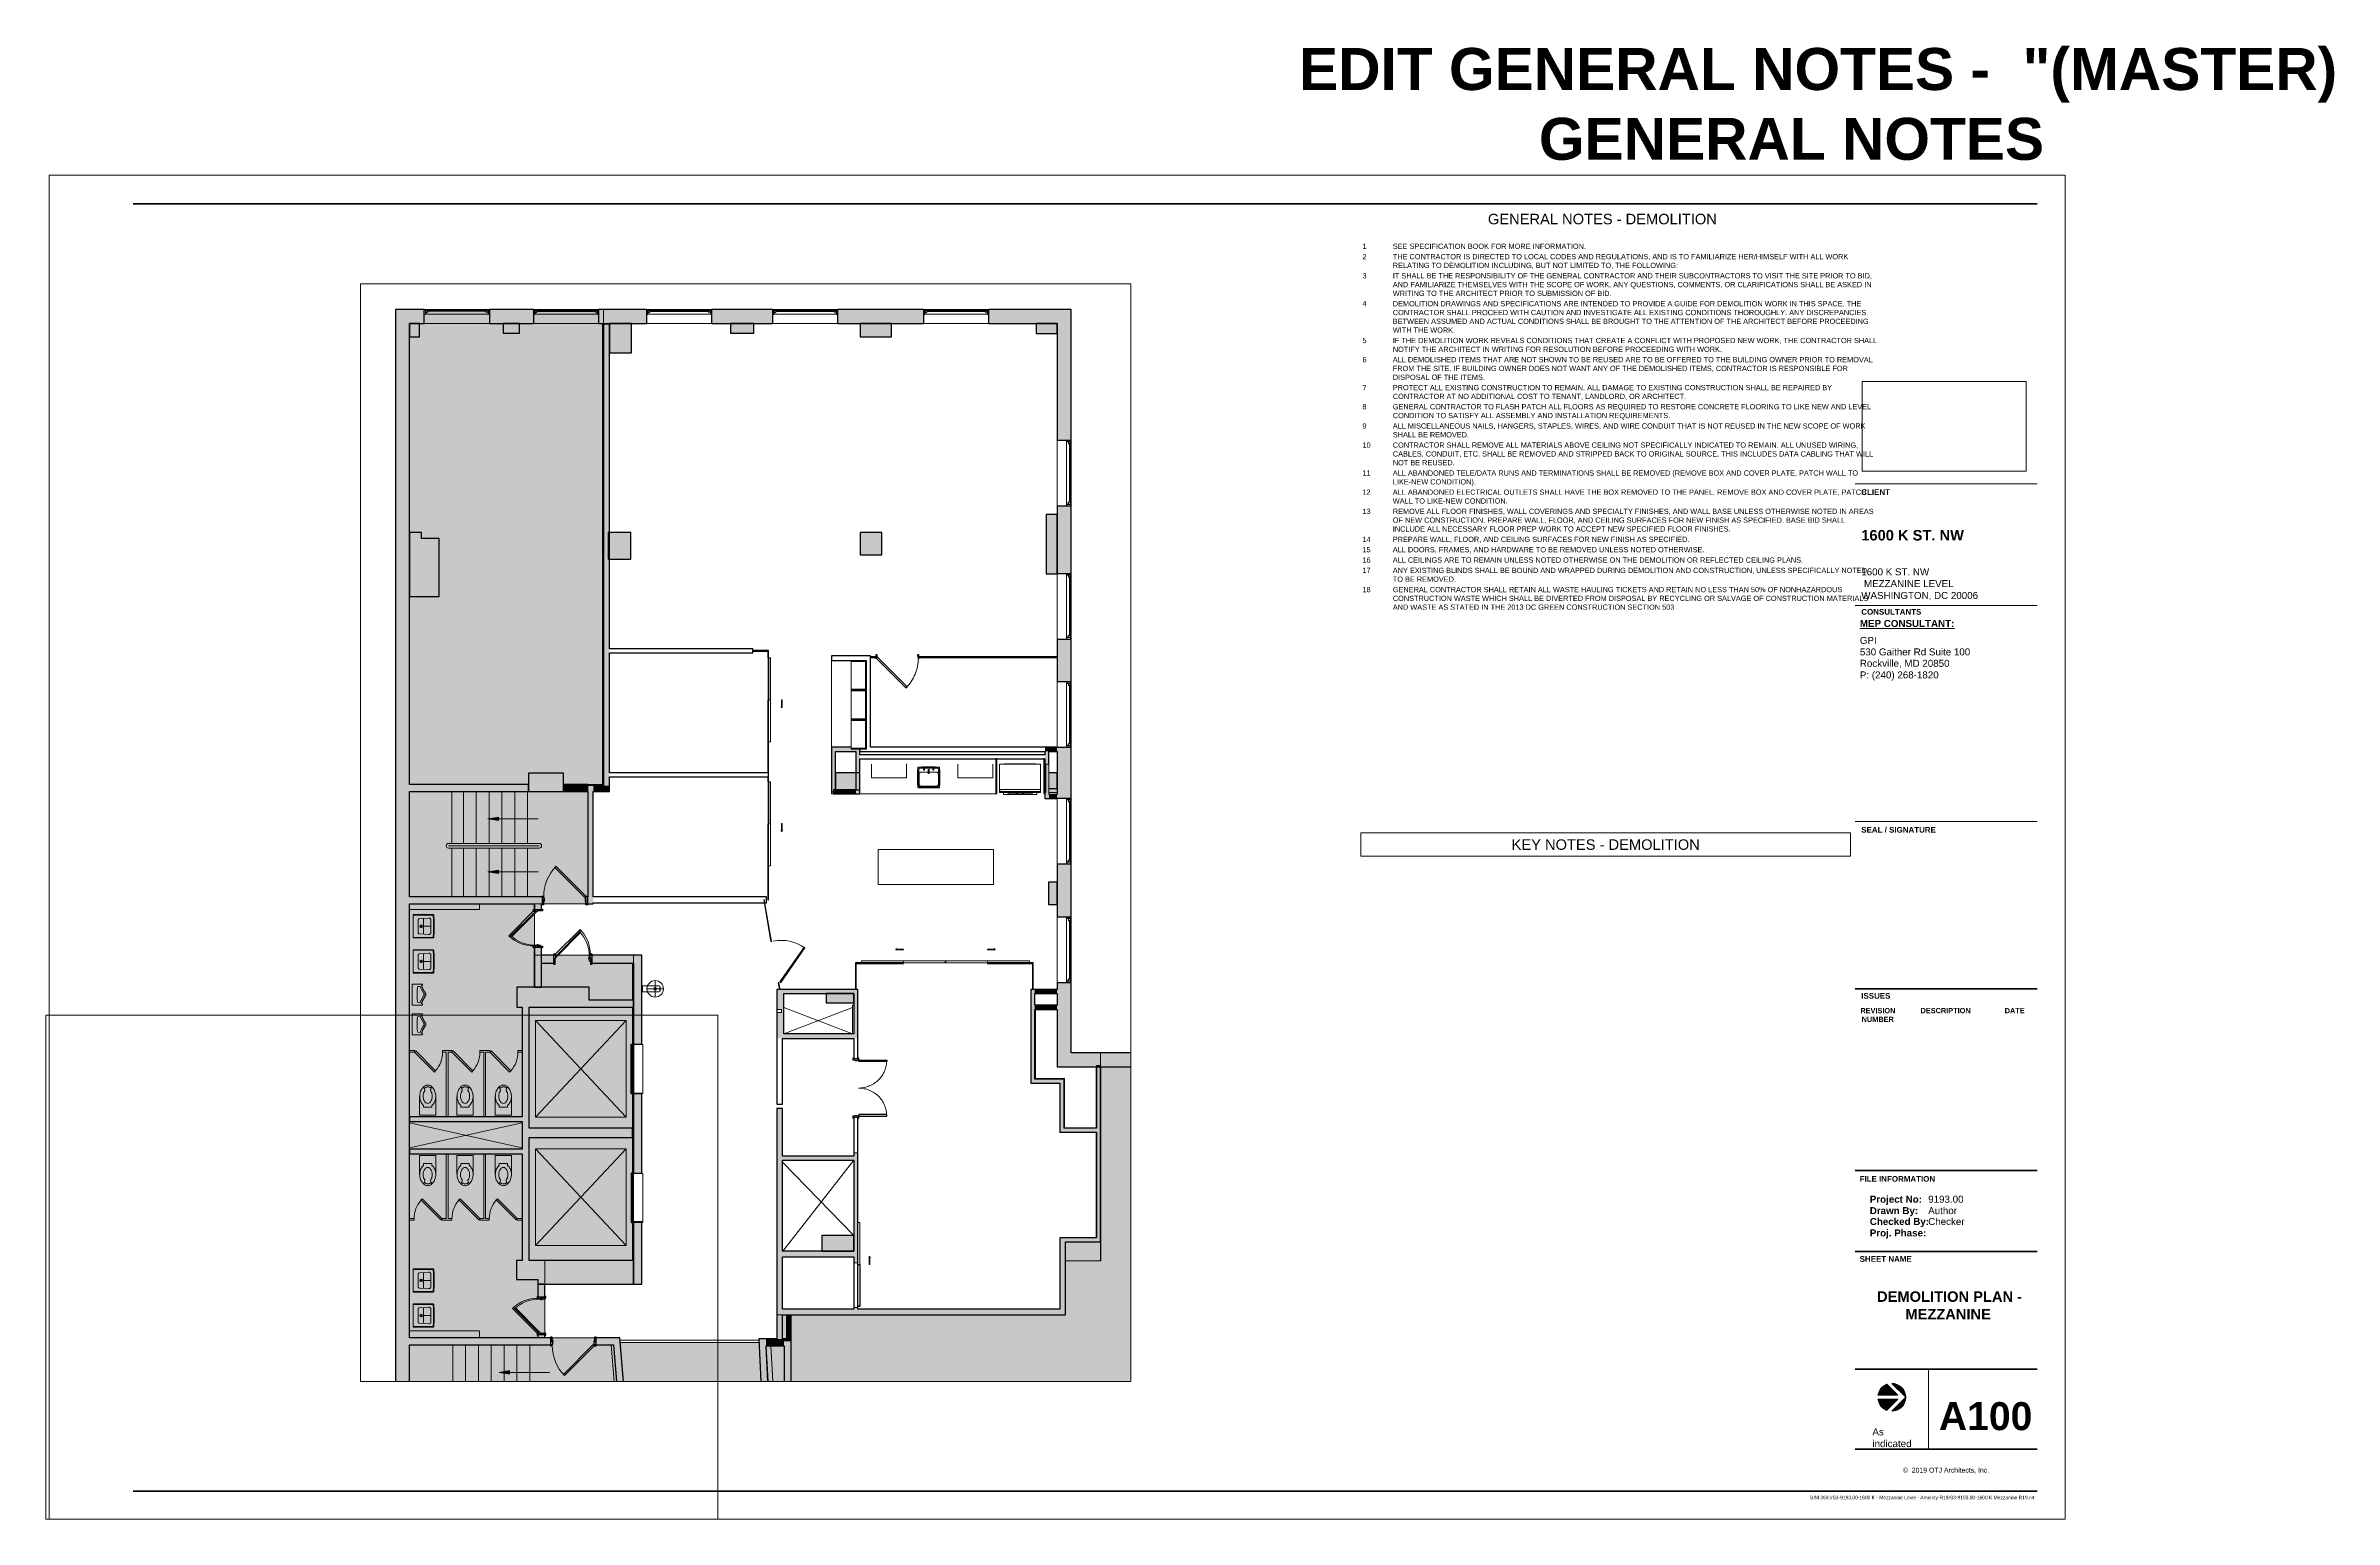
# Paper-space layout 'Layout1' of a CAD drawing. Header units: inches. Extents: x 0 to 40.9, y 0 to 26.3.
# The model-space entities are those that its viewports show. They can reach past a viewport. Long polylines and large blocks are cut down to what shows.
import ezdxf

# ---------------------------------------------------------------- set-up
doc = ezdxf.new("R2010")
doc.units = ezdxf.units.IN
doc.header["$MEASUREMENT"] = 0
for name, pattern in [('Center 1_4_', [0.53125, 0.25, -0.09375, 0.09375, -0.09375]), ('Demolished', [0.1875, 0.125, -0.0625]), ('Demolished 3_16_', [0.28125, 0.1875, -0.09375])]:
    doc.linetypes.add(name, pattern=pattern)
for name, color, linetype, lineweight in [('1600 K ST MEZZANINE_dwg', 8, 'Continuous', 9), ('A-ANNO-NOTE', 131, 'Continuous', 9), ('A-Cols-Bldg', 7, 'Continuous', 9), ('A-DETL', 90, 'Continuous', 9), ('A-DETL-CNTR', 5, 'Center 1_4_', 9), ('A-DETL-DEMO', 6, 'Demolished 3_16_', 9), ('A-DETL-GENF', 92, 'Continuous', 9), ('A-DETL-THIN', 151, 'Continuous', 9), ('A-DOOR', 31, 'Demolished', 9), ('A-Door-Exst', 7, 'Continuous', 9), ('A-Flor-Hral-Exst', 7, 'Continuous', 9), ('A-GENM', 13, 'Continuous', 18), ('A-GLAZ', 151, 'Continuous', 18), ('A-WALL', 113, 'Continuous', 18), ('A-Wall-Exst', 7, 'Continuous', 9), ('A-WALL-PATT', 111, 'Continuous', 18), ('G-ANNO-SCHD', 231, 'Continuous', 9), ('G-ANNO-TEXT', 231, 'Continuous', 9), ('G-ANNO-TTLB', 6, 'Continuous', 9), ('G-ANNO-TTLB-THIN', 151, 'Continuous', 9), ('G-ANNO-TTLB-WIDE', 214, 'Continuous', 50), ('I-WALL', 2, 'Continuous', 18), ('P-SANR-FIXT', 6, 'Continuous', 18), ('Q-CASE', 31, 'Demolished', 9), ('Q-CASE-HDLN', 31, 'Demolished', 9), ('Q-SPCQ', 91, 'Demolished', 9), ('XAR$0$AFLEV', 7, 'Continuous', 9), ('XAR$0$AFLST', 7, 'Continuous', 9), ('XAR$0$AWA', 7, 'Continuous', 9), ('XAR$0$PFI', 7, 'Continuous', 9)]:
    doc.layers.add(name, color=color, linetype=linetype, lineweight=lineweight)
doc.layers.add('G-ANNO-NPLT', color=191, linetype='Continuous', plot=False)
doc.styles.add('Arial_B', font='arialbd.ttf', dxfattribs={"height": 0.09375})
doc.styles.add('Swis721 Lt BT_2', font='swissl.ttf', dxfattribs={"height": 0.1875})
doc.styles.add('Swis721 Lt BT_3', font='swissl.ttf', dxfattribs={"height": 0.09375})
doc.styles.add('Swis721 Lt BT_4', font='swissl.ttf', dxfattribs={"height": 0.088084})
doc.styles.add('Swis721 Lt BT_5', font='swissl.ttf', dxfattribs={"height": 0.125})
doc.styles.add('Swis721 Lt BT_6', font='swissl.ttf', dxfattribs={"height": 0.0625})
doc.styles.add('Swis721 Lt BT_B', font='', dxfattribs={"height": 0.101562})
doc.styles.add('Swis721 Lt BT_B_1', font='', dxfattribs={"height": 0.125})
doc.styles.add('Swis721 Lt BT_B_2', font='', dxfattribs={"height": 0.5})
doc.styles.add('Swis721 Lt BT_B_3', font='', dxfattribs={"height": 0.1875})
doc.styles.add('Swis721 Lt BT_B_4', font='', dxfattribs={"height": 0.75})
doc.styles.get('Swis721 Lt BT_B').set_extended_font_data('Swis721 Lt BT', bold=True)
doc.styles.get('Swis721 Lt BT_B_1').set_extended_font_data('Swis721 Lt BT', bold=True)
doc.styles.get('Swis721 Lt BT_B_2').set_extended_font_data('Swis721 Lt BT', bold=True)
doc.styles.get('Swis721 Lt BT_B_3').set_extended_font_data('Swis721 Lt BT', bold=True)
doc.styles.get('Swis721 Lt BT_B_4').set_extended_font_data('Swis721 Lt BT', bold=True)
picture_1 = doc.add_image_def('image1.jpg', size_in_pixel=(2551, 1396))

# ---------------------------------------------------------------- blocks, each defined once
blk = doc.blocks.new('Titleblock - 24 x 36 - DC-6820859-DEMOLITION PLAN - MEZZANINE')
at = {"layer": 'G-ANNO-TTLB'}
h = blk.add_hatch(color=256, dxfattribs=at)
edge = h.paths.add_edge_path(flags=0)
edge.add_line((32.831, 2.42), (33.027, 2.224))
edge.add_line((33.027, 2.224), (32.672, 2.224))
edge.add_arc((32.918, 2.187), 0.249, 110.6073, 171.5435, ccw=False)
h = blk.add_hatch(color=256, dxfattribs=at)
edge = h.paths.add_edge_path(flags=0)
edge.add_line((33.027, 2.151), (32.831, 1.955))
edge.add_arc((32.918, 2.187), 0.249, 188.4565, 249.3927, ccw=False)
edge.add_line((32.672, 2.151), (33.027, 2.151))
h = blk.add_hatch(color=256, dxfattribs=at)
edge = h.paths.add_edge_path(flags=0)
edge.add_line((33.167, 2.187), (32.918, 2.436))
edge.add_arc((32.918, 2.187), 0.249, 0, 90, ccw=False)
h = blk.add_hatch(color=256, dxfattribs=at)
edge = h.paths.add_edge_path(flags=0)
edge.add_line((32.918, 1.939), (33.167, 2.187))
edge.add_arc((32.918, 2.187), 0.249, -90, 0, ccw=False)
at = {"layer": 'A-ANNO-NOTE'}
for p, q in [((32.672, 2.224), (33.027, 2.224)), ((33.027, 2.224), (32.672, 2.224)), ((32.672, 2.224), (33.027, 2.224)), ((32.672, 2.151), (33.027, 2.151)), ((33.027, 2.151), (32.672, 2.151)), ((33.027, 2.151), (32.672, 2.151)), ((32.831, 2.42), (33.027, 2.224)), ((33.027, 2.224), (32.831, 2.42)), ((33.027, 2.224), (32.831, 2.42)), ((32.831, 1.955), (33.027, 2.151)), ((33.027, 2.151), (32.831, 1.955)), ((32.831, 1.955), (33.027, 2.151)), ((32.918, 2.436), (33.167, 2.187)), ((33.167, 2.187), (32.918, 2.436)), ((32.918, 2.436), (33.167, 2.187)), ((33.167, 2.187), (32.918, 1.939)), ((32.918, 1.939), (33.167, 2.187)), ((33.167, 2.187), (32.918, 1.939))]:
    blk.add_line(p, q, dxfattribs=at)
for start, end in [(110.6073, 171.5435), (110.6073, 171.5435), (110.6073, 171.5435), (188.4565, 249.3927), (188.4565, 249.3927), (188.4565, 249.3927), (0, 90), (360, 90), (0, 90), (270, 0), (270, 360), (270, 0)]:
    blk.add_arc((32.918, 2.187), 0.249, start, end, dxfattribs=at)
at = {"layer": 'G-ANNO-TTLB'}
for p, q in [((0.012, 24.012), (0.012, 0.012)), ((36.013, 24.012), (0.012, 24.012)), ((36.013, 0.012), (36.013, 24.012)), ((32.262, 18.502), (35.512, 18.502)), ((32.262, 18.502), (35.512, 18.502)), ((0.012, 0.012), (36.013, 0.012))]:
    blk.add_line(p, q, dxfattribs=at)
at = {"layer": 'G-ANNO-TTLB-THIN'}
for p, q in [((32.262, 16.331), (35.512, 16.331)), ((32.262, 12.47), (35.512, 12.47)), ((33.575, 2.69), (33.575, 1.262))]:
    blk.add_line(p, q, dxfattribs=at)
at = {"layer": 'G-ANNO-TTLB-WIDE'}
for p, q in [((35.512, 23.502), (1.512, 23.502)), ((32.262, 9.481), (35.512, 9.481)), ((35.512, 6.238), (32.262, 6.238)), ((35.512, 4.791), (32.262, 4.791)), ((32.262, 2.69), (35.512, 2.69)), ((32.262, 1.262), (35.512, 1.262)), ((1.512, 0.512), (32.262, 0.512)), ((32.262, 0.512), (35.512, 0.512))]:
    blk.add_line(p, q, dxfattribs=at)
at = {"layer": 'G-ANNO-TTLB', "attachment_point": 1}
for s, insert, char_height, width, style in [('CLIENT', (32.373, 18.405), 0.1016, 0.57128, 'Swis721 Lt BT_B'), ('\\LMEP CONSULTANT:', (32.348, 16.07), 0.125, 1.94425, 'Swis721 Lt BT_B_1'), ('CONSULTANTS', (32.374, 16.266), 0.10156, 1.19938, 'Swis721 Lt BT_B'), ('SEAL / SIGNATURE', (32.373, 12.373), 0.10156, 1.48344, 'Swis721 Lt BT_B'), ('ISSUES', (32.373, 9.407), 0.1016, 0.58075, 'Swis721 Lt BT_B'), ('REVISION', (32.357, 9.14), 0.0937, 0.76381, 'Arial_B'), ('DESCRIPTION', (33.432, 9.14), 0.09375, 1.09838, 'Arial_B'), ('DATE', (34.934, 9.14), 0.0937, 0.43556, 'Arial_B'), ('NUMBER', (32.38, 8.984), 0.0937, 0.71016, 'Arial_B'), ('FILE INFORMATION', (32.344, 6.138), 0.10156, 1.51816, 'Swis721 Lt BT_B'), ('Project No:', (32.525, 5.786), 0.125, 1.05103, 'Swis721 Lt BT_B_1'), ('Checked By:', (32.525, 5.389), 0.125, 1.20253, 'Swis721 Lt BT_B_1'), ('Drawn By:', (32.525, 5.583), 0.125, 0.96581, 'Swis721 Lt BT_B_1'), ('Proj. Phase:', (32.525, 5.185), 0.125, 1.13625, 'Swis721 Lt BT_B_1'), ('SHEET NAME', (32.344, 4.708), 0.1016, 1.04156, 'Swis721 Lt BT_B'), ('©  2019 OTJ Architects, Inc.', (33.116, 0.93), 0.08808, 1.85587, 'Swis721 Lt BT_4')]:
    blk.add_mtext(s, dxfattribs=dict(at, insert=insert, char_height=char_height, width=width, style=style))
at = {"layer": 'G-ANNO-TTLB'}
image = blk.add_image(picture_1, insert=(32.391, 18.726), size_in_units=(2.926, 1.601), dxfattribs=at)
image.dxf.flags = 7
blk = doc.blocks.new('Door - Single - Solid Door-7369117-Level MEZZ DEMOLITION')
at = {"layer": 'A-DOOR', "color": 250, "lineweight": 30}
for p, q in [((-14.131, 2.142), (-13.631, 2.142)), ((-14.131, 0.681), (-14.131, 2.142)), ((-13.631, 2.142), (-13.631, 0.642)), ((21.619, 2.142), (22.119, 2.142)), ((21.619, 0.642), (21.619, 2.142)), ((22.119, 2.142), (22.119, 0.681)), ((-15.631, 0.681), (-14.131, 0.681)), ((-15.631, 0.161), (-15.631, 0.681)), ((-14.131, 0.642), (-14.131, -0.858)), ((-13.631, 0.642), (-14.131, 0.642)), ((22.119, 0.642), (21.619, 0.642)), ((22.119, 0.681), (23.619, 0.681)), ((22.119, -0.858), (22.119, 0.642)), ((23.619, 0.681), (23.619, 0.161)), ((-13.034, 0.114), (-14.006, -0.858)), ((12.422, -25.342), (-13.034, 0.114)), ((-15.631, -0.858), (-15.631, -0.339)), ((23.619, -0.339), (23.619, -0.858)), ((-14.131, -0.858), (-15.631, -0.858)), ((-14.006, -0.858), (11.45, -26.314)), ((23.619, -0.858), (22.119, -0.858)), ((11.45, -26.314), (12.422, -25.342))]:
    blk.add_line(p, q, dxfattribs=at)
at = {"layer": 'A-DOOR', "color": 7}
blk.add_arc((-14.006, -0.858), 36, 315, 0.5, dxfattribs=at)
blk = doc.blocks.new('Barn Door - Solid - Int-F-WDSS-36_ x 84_-6979403-Level MEZZ DEMOLITION')
at = {"layer": 'A-DETL-GENF', "color": 7, "linetype": 'Demolished'}
for p, q in [((23.906, -11.036), (23.906, -11.5)), ((24.62, -11.75), (23.906, -11.036)), ((17.906, -11.5), (23.906, -11.5)), ((17.906, -11.5), (17.906, -12)), ((24.62, -11.75), (23.906, -12.464)), ((17.906, -12), (23.906, -12)), ((23.906, -12.464), (23.906, -12))]:
    blk.add_line(p, q, dxfattribs=at)
at = {"layer": 'A-DOOR', "color": 7}
for p, q in [((-18, -1.75), (54, -1.75)), ((-18, -3.5), (-18, -1.75)), ((54, -3.5), (54, -1.75)), ((-18, -3.5), (54, -3.5))]:
    blk.add_line(p, q, dxfattribs=at)
at = {"layer": 'A-DOOR', "color": 250, "lineweight": 30}
for p, q in [((-17.906, -3.5), (-17.906, -1.75)), ((-17.906, -1.75), (17.906, -1.75)), ((17.906, -1.75), (17.906, -3.5)), ((17.906, -3.5), (-17.906, -3.5))]:
    blk.add_line(p, q, dxfattribs=at)
blk = doc.blocks.new('Barn Door - Glass Door - Int-GL1-GLSS-36_ x 84_-6979444-Level MEZZ DEMOLITION')
at = {"layer": 'A-DETL-GENF', "color": 7, "linetype": 'Demolished'}
for p, q in [((17.906, 12), (23.906, 12)), ((17.906, 11.5), (17.906, 12)), ((23.906, 12.464), (23.906, 12)), ((24.62, 11.75), (23.906, 12.464)), ((17.906, 11.5), (23.906, 11.5)), ((24.62, 11.75), (23.906, 11.036)), ((23.906, 11.036), (23.906, 11.5))]:
    blk.add_line(p, q, dxfattribs=at)
at = {"layer": 'A-DOOR', "color": 7}
for p, q in [((-18, 2), (54, 2)), ((-18, 2), (-18, 0.25)), ((-17.813, 1.875), (18, 1.875)), ((-17.813, 1.875), (-17.813, 0.125)), ((18, 1.875), (18, 0.125)), ((54, 2), (54, 0.25)), ((-18, 0.25), (54, 0.25)), ((18, 0.125), (-17.813, 0.125))]:
    blk.add_line(p, q, dxfattribs=at)
blk = doc.blocks.new('C-Counter Top - ADJ HEIGHT 2_ 6_-7420524-Level MEZZ DEMOLITION')
at = {"layer": 'Q-CASE', "color": 7}
blk.add_line((-46.762, -30), (27.61, -30), dxfattribs=at)
blk = doc.blocks.new('ELEVATOR DOOR - 42_ x 84_-7366701-Level MEZZ DEMOLITION')
at = {"layer": 'A-DOOR', "linetype": 'Continuous', "lineweight": 18}
for points in [[(-4.028, -3.5), (-25.153, -3.5), (-25.153, -5.5), (-4.028, -5.5)], [(17.347, -3.5), (-3.778, -3.5), (-3.778, -5.5), (17.347, -5.5)]]:
    blk.add_hatch(color=10, dxfattribs=at).paths.add_polyline_path(points, flags=0)
for p, q in [((17.097, 4.5), (-24.903, 4.5)), ((-24.903, 4.5), (-24.903, -3.5)), ((17.097, -3.5), (17.097, 4.5)), ((-4.028, -3.5), (-3.778, -3.5))]:
    blk.add_line(p, q, dxfattribs=at)
at = {"layer": 'A-DOOR', "color": 8, "linetype": 'Continuous', "lineweight": 30}
for p, q in [((-25.153, -5.5), (-25.153, -3.5)), ((-25.153, -3.5), (-4.028, -3.5)), ((-4.028, -3.5), (-4.028, -5.5)), ((-3.778, -5.5), (-3.778, -3.5)), ((-3.778, -3.5), (17.347, -3.5)), ((17.347, -3.5), (17.347, -5.5)), ((-4.028, -5.5), (-25.153, -5.5)), ((17.347, -5.5), (-3.778, -5.5))]:
    blk.add_line(p, q, dxfattribs=at)
blk = doc.blocks.new('ELEVATOR DOOR - 42_ x 84_-7366661-Level MEZZ DEMOLITION')
at = {"layer": 'A-DOOR', "linetype": 'Continuous', "lineweight": 18}
for points in [[(-25.153, 5.5), (-25.153, 3.5), (-4.028, 3.5), (-4.028, 5.5)], [(-3.778, 5.5), (-3.778, 3.5), (17.347, 3.5), (17.347, 5.5)]]:
    blk.add_hatch(color=10, dxfattribs=at).paths.add_polyline_path(points, flags=0)
at = {"layer": 'A-DOOR', "color": 8, "linetype": 'Continuous', "lineweight": 30}
for p, q in [((-4.028, 5.5), (-25.153, 5.5)), ((-25.153, 5.5), (-25.153, 3.5)), ((-4.028, 3.5), (-4.028, 5.5)), ((17.347, 5.5), (-3.778, 5.5)), ((-3.778, 5.5), (-3.778, 3.5)), ((17.347, 3.5), (17.347, 5.5)), ((-25.153, 3.5), (-4.028, 3.5)), ((-3.778, 3.5), (17.347, 3.5))]:
    blk.add_line(p, q, dxfattribs=at)
at = {"layer": 'A-DOOR', "linetype": 'Continuous', "lineweight": 18}
for p, q in [((-24.903, 3.5), (-24.903, -4.5)), ((-3.778, 3.5), (-4.028, 3.5)), ((17.097, -4.5), (17.097, 3.5)), ((-24.903, -4.5), (17.097, -4.5))]:
    blk.add_line(p, q, dxfattribs=at)
blk = doc.blocks.new('Drinking_Fountain-Haws_Corporation-Wall_Mounted_1001 - 1001-7026066-Level MEZZ DEMOLITION')
at = {"layer": 'P-SANR-FIXT', "lineweight": 9}
for p, q in [((19.067, 7.938), (19.067, 22.063)), ((20.526, 19.167), (17.442, 19.167)), ((20.692, 19), (17.442, 19)), ((20.692, 19), (17.442, 19)), ((16.442, 18.167), (16.442, 3.5)), ((16.442, 18), (16.442, 4.15)), ((16.442, 18), (16.442, 4.15)), ((21.692, 3.5), (21.692, 18.022)), ((21.692, 4.15), (21.692, 18)), ((21.692, 4.15), (21.692, 18)), ((26.255, 15), (12.005, 15)), ((16.592, 4), (21.542, 4)), ((16.592, 4), (21.542, 4))]:
    blk.add_line(p, q, dxfattribs=at)
for radius in [7.063, 1.125]:
    blk.add_circle((19.067, 15), radius, dxfattribs=at)
for centre, radius, start, end in [((19.067, 15), 7.063, 360, 180), ((17.442, 18.167), 1, 90, 180), ((20.526, 18), 1.167, 1.0568, 90), ((17.442, 18), 1, 90, 180), ((17.442, 18), 1, 90, 180), ((20.692, 18), 1, 360, 90), ((20.692, 18), 1, 360, 90), ((19.067, 15), 7.063, 180, 360), ((16.592, 4.15), 0.15, 180, 270), ((16.592, 4.15), 0.15, 180, 270), ((21.542, 4.15), 0.15, 270, 0), ((21.542, 4.15), 0.15, 270, 0)]:
    blk.add_arc(centre, radius, start, end, dxfattribs=at)
blk = doc.blocks.new('1600 K ST MEZZANINE_dwg-7073454-Level MEZZ DEMOLITION')
at = {"lineweight": 9}
for points in [[(1895.715, 1418.703), (1886.715, 1420.203), (1895.715, 1421.703)], [(1895.715, 1373.264), (1886.715, 1374.764), (1895.715, 1376.264)], [(1905.361, 944.224), (1896.361, 945.724), (1905.361, 947.224)]]:
    blk.add_hatch(color=256, dxfattribs=at).paths.add_polyline_path(points, flags=0)
at = {"layer": 'A-Cols-Bldg'}
h = blk.add_hatch(color=256, dxfattribs=at)
h.paths.add_polyline_path([(2381.704, 1041.203), (2412.079, 1041.203), (2412.079, 1061.078), (2411.829, 1061.078), (2411.829, 1057.592), (2381.704, 1057.592)], flags=0)
h.paths.add_polyline_path([(2176.629, 1270.534), (2200.379, 1270.534), (2200.379, 1270.578), (2176.629, 1270.578)], flags=0)
h.paths.add_polyline_path([(2181.129, 1441.728), (2182.879, 1441.728), (2182.879, 1443.478), (2181.129, 1443.478)], flags=0)
h.paths.add_polyline_path([(2367.629, 1442.728), (2374.629, 1442.728), (2374.629, 1446.221), (2367.629, 1446.221)], flags=0)
at = {"lineweight": 9}
for p, q in [((1886.715, 1420.203), (1895.715, 1421.703)), ((1895.715, 1421.703), (1895.715, 1418.703)), ((1886.715, 1420.203), (1929.873, 1420.203)), ((1895.715, 1418.703), (1886.715, 1420.203)), ((1886.715, 1374.764), (1895.715, 1376.264)), ((1895.715, 1376.264), (1895.715, 1373.264)), ((1886.715, 1374.764), (1929.873, 1374.764)), ((1895.715, 1373.264), (1886.715, 1374.764)), ((1896.361, 945.724), (1905.361, 947.224)), ((1905.361, 947.224), (1905.361, 944.224)), ((1896.361, 945.724), (1939.519, 945.724)), ((1905.361, 944.224), (1896.361, 945.724))]:
    blk.add_line(p, q, dxfattribs=at)
at = {"layer": 'A-Cols-Bldg'}
for p, q in [((2181.129, 1443.478), (2181.129, 1441.728)), ((2374.629, 1442.728), (2367.629, 1442.728)), ((2176.629, 1270.534), (2176.629, 1270.578))]:
    blk.add_line(p, q, dxfattribs=at)
at = {"layer": 'A-Cols-Bldg', "flags": 128}
for points in [[(2182.879, 1441.728), (2181.129, 1441.728), (2181.129, 1443.478)], [(2411.829, 1061.078), (2412.079, 1061.078), (2412.079, 1041.203), (2381.704, 1041.203)]]:
    blk.add_lwpolyline(points, dxfattribs=at)
at = {"layer": 'A-Door-Exst'}
for p, q in [((1926.23, 1340.933), (1926.707, 1341.409)), ((1931.679, 1311.881), (1931.679, 1311.159)), ((1944.82, 1303.864), (1944.356, 1303.401)), ((1973.658, 1298.203), (1974.606, 1298.203)), ((1934.879, 1008.515), (1934.879, 1009.378)), ((1929.26, 979.634), (1929.767, 979.128)), ((1933.129, 979.14), (1932.129, 979.14))]:
    blk.add_line(p, q, dxfattribs=at)
at = {"layer": 'A-Door-Exst', "flags": 128}
for points in [[(1934.504, 1348.034), (1934.723, 1348.034), (1934.723, 1351.034)], [(1970.754, 1348.034), (1970.723, 1348.034), (1970.723, 1351.034)], [(1929.929, 1341.409), (1929.929, 1341.256), (1928.929, 1341.256), (1928.929, 1341.409)], [(1928.152, 1340.909), (1928.417, 1340.644), (1907.204, 1319.431), (1906.587, 1320.047)], [(1944.856, 1301.504), (1944.895, 1301.465), (1966.108, 1322.678), (1965.505, 1323.282)], [(1927.179, 1311.159), (1927.179, 1311.881), (1931.679, 1311.881)], [(1974.106, 1302.703), (1973.658, 1302.703), (1973.658, 1298.203)], [(1930.379, 1008.878), (1930.379, 1008.515), (1934.879, 1008.515)], [(1931.492, 979.628), (1931.617, 979.752), (1910.404, 1000.966), (1909.757, 1000.319)], [(1941.754, 974.503), (1942.032, 974.503), (1942.032, 971.503)], [(1978.004, 971.753), (1977.407, 971.753), (1977.407, 972.753), (1978.004, 972.753)]]:
    blk.add_lwpolyline(points, dxfattribs=at)
for points in [[(1934.723, 1350.784), (1935.348, 1350.784), (1935.348, 1349.784), (1934.723, 1349.784)], [(1970.723, 1350.784), (1970.098, 1350.784), (1970.098, 1349.784), (1970.723, 1349.784)], [(1929.929, 1311.881), (1929.929, 1312.506), (1928.929, 1312.506), (1928.929, 1311.881)], [(1973.658, 1299.953), (1973.033, 1299.953), (1973.033, 1300.953), (1973.658, 1300.953)], [(1933.129, 1008.515), (1933.129, 1007.89), (1932.129, 1007.89), (1932.129, 1008.515)], [(1942.032, 971.753), (1942.657, 971.753), (1942.657, 972.753), (1942.032, 972.753)]]:
    blk.add_lwpolyline(points, close=True, dxfattribs=at)
at = {"layer": 'A-Door-Exst'}
for centre, start, end in [((1943.658, 1302.703), 0, 43.2822), ((1927.179, 1341.881), 226.6823, 270), ((1930.379, 978.515), 90, 133.3989)]:
    blk.add_arc(centre, 30, start, end, dxfattribs=at)
at = {"layer": 'A-Flor-Hral-Exst'}
for p, q in [((2412.079, 1155.378), (2412.079, 1207.728)), ((2000.234, 973.384), (2119, 973.384)), ((2000.234, 971.384), (2119.101, 971.384))]:
    blk.add_line(p, q, dxfattribs=at)
at = {"layer": 'A-Wall-Exst'}
for p, q in [((1976.99, 1353.284), (1976.99, 1443.703)), ((1976.99, 1347.284), (1976.99, 1348.284)), ((1926.429, 1309.659), (1926.429, 1275.921)), ((2010.629, 1296.453), (2010.629, 1264.734)), ((2010.629, 1258.734), (2010.629, 1227.078)), ((2408.079, 1207.728), (2408.079, 1155.378)), ((2010.629, 1184.578), (2010.629, 1154.953)), ((2010.629, 1074.078), (2010.629, 1041.578)), ((2142.685, 995.155), (2142.685, 974.384)), ((2124.957, 974.386), (2124.919, 974.384)), ((1992.377, 969.253), (1994.841, 937.925)), ((2125.32, 968.384), (2126.851, 937.925)), ((2130.856, 937.925), (2129.325, 968.384))]:
    blk.add_line(p, q, dxfattribs=at)
at = {"layer": 'A-Wall-Exst', "flags": 128}
for points in [[(1984.826, 1844.853), (1984.826, 1449.703), (1974.99, 1449.703), (1972.356, 1449.703)], [(1926.429, 1347.284), (1926.429, 1343.881), (1926.629, 1343.881)], [(2200.379, 1260.578), (2199.129, 1260.578), (2199.129, 1235.978)], [(2374.629, 1260.576), (2355.979, 1260.576), (2355.979, 1260.578), (2355.479, 1260.578)], [(2408.079, 1155.378), (2381.079, 1155.378), (2381.079, 1197.678), (2355.979, 1197.678), (2355.979, 1256.576), (2374.629, 1256.576)], [(2011.629, 1226.953), (2018.629, 1226.953), (2018.629, 1227.078)], [(2411.829, 1061.078), (2412.079, 1061.078), (2412.079, 1153.378), (2412.079, 1207.728)], [(2018.629, 1184.578), (2018.629, 1184.953), (2011.629, 1184.953)], [(2377.079, 1151.628), (2377.079, 1151.378), (2408.079, 1151.378), (2408.079, 1061.092)], [(2010.629, 1146.953), (2010.629, 1116.953), (2011.629, 1116.953)], [(2018.629, 1074.078), (2018.629, 1074.953), (2011.629, 1074.953)], [(2146.685, 937.925), (2146.685, 972.384), (2146.685, 995.155)]]:
    blk.add_lwpolyline(points, dxfattribs=at)
at = {"layer": 'A-WALL-PATT', "color": 7, "lineweight": 9}
for p, q in [((1984.826, 1449.703), (1985.826, 1448.703)), ((1985.826, 1448.703), (1984.826, 1449.703)), ((1926.629, 1343.881), (1926.429, 1343.881)), ((2199.129, 1260.578), (2200.379, 1260.578)), ((2355.905, 1260.428), (2355.979, 1260.576)), ((2355.979, 1197.678), (2355.479, 1197.178)), ((2355.479, 1197.178), (2355.979, 1197.678)), ((2381.079, 1197.678), (2380.579, 1197.178)), ((2380.579, 1197.178), (2381.079, 1197.678)), ((2011.629, 1116.953), (2010.629, 1116.953)), ((2011.629, 1074.953), (2018.629, 1074.953)), ((2412.079, 1061.078), (2411.829, 1061.078))]:
    blk.add_line(p, q, dxfattribs=at)
at = {"layer": 'A-WALL-PATT', "color": 7, "lineweight": 9, "flags": 128}
for points in [[(1974.99, 1448.703), (1974.99, 1449.703)], [(2355.803, 1256.928), (2355.979, 1256.576)], [(2380.829, 1155.128), (2381.079, 1155.378)], [(2408.204, 1155.128), (2408.079, 1155.378)], [(2011.629, 1152.953), (2010.629, 1154.953)], [(2411.829, 1153.378), (2412.079, 1153.378)], [(2377.329, 1151.628), (2377.079, 1151.378)], [(2408.204, 1151.628), (2408.079, 1151.378)], [(2011.629, 1148.953), (2010.629, 1146.953)], [(2146.629, 972.384), (2146.685, 972.384)]]:
    blk.add_lwpolyline(points, close=True, dxfattribs=at)
for points in [[(2355.479, 1260.578), (2355.979, 1260.578), (2355.904, 1260.428)], [(2018.629, 1226.953), (2012.796, 1226.953), (2011.629, 1226.953)], [(2011.629, 1184.953), (2012.629, 1184.953), (2018.629, 1184.953)]]:
    blk.add_lwpolyline(points, dxfattribs=at)
at = {"layer": 'XAR$0$AFLEV'}
for p, q in [((2140.379, 1235.978), (2199.129, 1258.578)), ((2140.379, 1258.578), (2199.129, 1235.978)), ((1916.129, 1159.678), (1819.629, 1138.078)), ((1819.629, 1159.678), (1916.129, 1138.078)), ((2139.521, 1049.659), (2200.379, 1127.597)), ((2200.379, 1062.928), (2139.379, 1126.045))]:
    blk.add_line(p, q, dxfattribs=at)
at = {"layer": 'XAR$0$AFLEV', "flags": 128}
for points in [[(2005.28, 1247.453), (1927.478, 1247.453), (1927.478, 1164.453), (2005.28, 1164.453), (2005.28, 1247.453), (1927.478, 1164.453), (2005.28, 1164.453), (1927.478, 1247.453)], [(2005.28, 1137.453), (1927.478, 1137.453), (1927.478, 1054.453), (2005.28, 1054.453), (2005.28, 1137.453), (1927.478, 1054.453), (2005.28, 1054.453), (1927.478, 1137.453)]]:
    blk.add_lwpolyline(points, dxfattribs=at)
at = {"layer": 'XAR$0$AFLST'}
for p, q in [((1855.749, 1399.159), (1855.749, 1443.703)), ((1865.749, 1399.159), (1865.749, 1443.703)), ((1876.749, 1443.703), (1876.749, 1399.159)), ((1887.749, 1443.703), (1887.749, 1399.159)), ((1898.749, 1443.703), (1898.749, 1399.159)), ((1909.749, 1443.703), (1909.749, 1399.159)), ((1920.749, 1443.703), (1920.749, 1399.159)), ((1930.789, 1399.159), (1852.973, 1399.159)), ((1930.789, 1397.159), (1852.973, 1397.159)), ((1852.973, 1395.159), (1930.789, 1395.159)), ((1855.749, 1395.159), (1855.749, 1353.284)), ((1865.749, 1395.159), (1865.749, 1353.284)), ((1876.749, 1395.159), (1876.749, 1353.284)), ((1887.749, 1395.159), (1887.749, 1353.284)), ((1898.749, 1395.159), (1898.749, 1353.284)), ((1909.749, 1395.159), (1909.749, 1353.284)), ((1920.749, 1395.159), (1920.749, 1353.284)), ((1856.623, 969.253), (1856.623, 937.925)), ((1867.623, 969.253), (1867.623, 937.925)), ((1878.623, 969.253), (1878.623, 937.925)), ((1889.623, 969.253), (1889.623, 937.925)), ((1900.623, 969.253), (1900.623, 937.925)), ((1911.623, 969.253), (1911.623, 937.925)), ((1922.623, 969.253), (1922.623, 937.925))]:
    blk.add_line(p, q, dxfattribs=at)
for centre, start, end in [((1852.973, 1397.159), 90, 270), ((1930.789, 1397.159), 270, 90)]:
    blk.add_arc(centre, 2, start, end, dxfattribs=at)
at = {"layer": 'XAR$0$AWA', "flags": 128}
for points in [[(1819.629, 1342.509), (1879.629, 1342.509), (1879.629, 1347.284)], [(1819.629, 981.253), (1879.629, 981.253), (1879.629, 975.253)]]:
    blk.add_lwpolyline(points, dxfattribs=at)
at = {"layer": 'XAR$0$PFI'}
for p, q in [((1831.528, 1337.62), (1831.528, 1338.12)), ((1840.138, 1337.99), (1839.683, 1337.489)), ((1839.346, 1337.62), (1822.755, 1337.62)), ((1836.172, 1335.157), (1827.949, 1334.7)), ((1831.528, 1321.341), (1831.528, 1334.899)), ((1827.005, 1322.538), (1827.005, 1333.702)), ((1837.755, 1322.581), (1837.755, 1333.659)), ((1840.214, 1328.12), (1840.214, 1331.139)), ((1830.505, 1328.12), (1837.755, 1328.12)), ((1836.172, 1321.083), (1827.949, 1321.54)), ((1840.138, 1318.25), (1839.683, 1318.751)), ((1831.528, 1318.12), (1831.528, 1318.62)), ((1831.528, 1307.525), (1831.528, 1308.025)), ((1840.138, 1307.895), (1839.683, 1307.395)), ((1839.346, 1307.525), (1822.755, 1307.525)), ((1836.172, 1305.062), (1827.949, 1304.606)), ((1831.528, 1291.246), (1831.528, 1304.804)), ((1827.005, 1292.443), (1827.005, 1303.607)), ((1837.755, 1292.486), (1837.755, 1303.565)), ((1840.214, 1298.025), (1840.214, 1301.044)), ((1830.505, 1298.025), (1837.755, 1298.025)), ((1836.172, 1290.988), (1827.949, 1291.445)), ((1831.528, 1288.025), (1831.528, 1288.525)), ((1840.138, 1288.155), (1839.683, 1288.656)), ((1826.211, 1265.675), (1826.211, 1273.546)), ((1826.211, 1240.16), (1826.211, 1248.031)), ((1832.646, 1187.558), (1831.92, 1189.761)), ((1838.33, 1189.787), (1837.595, 1187.558)), ((1864.676, 1187.558), (1863.95, 1189.761)), ((1870.359, 1189.787), (1869.625, 1187.558)), ((1897.485, 1187.558), (1896.759, 1189.761)), ((1903.168, 1189.787), (1902.434, 1187.558)), ((1832.646, 1110.197), (1831.92, 1107.994)), ((1838.33, 1107.968), (1837.595, 1110.197)), ((1864.676, 1110.197), (1863.95, 1107.994)), ((1870.359, 1107.968), (1869.625, 1110.197)), ((1897.485, 1110.197), (1896.759, 1107.994)), ((1903.168, 1107.968), (1902.434, 1110.197)), ((1831.528, 1034.041), (1831.528, 1034.541)), ((1840.138, 1034.411), (1839.683, 1033.91)), ((1839.346, 1034.041), (1822.755, 1034.041)), ((1836.172, 1031.578), (1827.949, 1031.121)), ((1831.528, 1017.762), (1831.528, 1031.32)), ((1827.005, 1018.959), (1827.005, 1030.122)), ((1837.755, 1019.001), (1837.755, 1030.08)), ((1840.214, 1024.541), (1840.214, 1027.559)), ((1830.505, 1024.541), (1837.755, 1024.541)), ((1836.172, 1017.504), (1827.949, 1017.96)), ((1840.138, 1014.671), (1839.683, 1015.171)), ((1831.528, 1014.541), (1831.528, 1015.041)), ((1831.528, 1003.946), (1831.528, 1004.446)), ((1840.138, 1004.316), (1839.683, 1003.815)), ((1839.346, 1003.946), (1822.755, 1003.946)), ((1836.172, 1001.483), (1827.949, 1001.026)), ((1831.528, 987.667), (1831.528, 1001.225)), ((1827.005, 988.864), (1827.005, 1000.028)), ((1837.755, 988.906), (1837.755, 999.985)), ((1840.214, 994.446), (1840.214, 997.465)), ((1830.505, 994.446), (1837.755, 994.446)), ((1836.172, 987.409), (1827.949, 987.866)), ((1831.528, 984.446), (1831.528, 984.946)), ((1840.138, 984.576), (1839.683, 985.077))]:
    blk.add_line(p, q, dxfattribs=at)
at = {"layer": 'XAR$0$PFI', "flags": 128}
for points in [[(1839.346, 1318.62), (1822.755, 1318.62), (1822.755, 1337.62), (1822.755, 1338.12), (1839.801, 1338.12)], [(1840.704, 1324.933), (1840.71, 1328.12), (1840.704, 1331.307)], [(1840.209, 1325.101), (1840.209, 1328.12), (1840.755, 1328.12)], [(1839.801, 1318.12), (1822.755, 1318.12), (1822.755, 1318.62)], [(1839.346, 1288.525), (1822.755, 1288.525), (1822.755, 1307.525), (1822.755, 1308.025), (1839.801, 1308.025)], [(1840.704, 1294.838), (1840.71, 1298.025), (1840.704, 1301.212)], [(1840.209, 1295.006), (1840.209, 1298.025), (1840.755, 1298.025)], [(1839.801, 1288.025), (1822.755, 1288.025), (1822.755, 1288.525)], [(1830.73, 1260.632), (1821.874, 1260.611), (1821.874, 1278.611), (1830.73, 1278.59)], [(1829.874, 1262.025), (1829.937, 1262.241), (1830.002, 1262.445), (1830.068, 1262.639), (1830.135, 1262.822), (1830.202, 1262.997), (1830.268, 1263.165), (1830.334, 1263.326), (1830.398, 1263.481), (1830.462, 1263.633), (1830.526, 1263.784), (1830.592, 1263.937), (1830.664, 1264.097), (1830.744, 1264.266), (1830.832, 1264.449), (1830.933, 1264.649), (1831.048, 1264.869), (1831.178, 1265.111), (1831.32, 1265.372), (1831.472, 1265.645), (1831.63, 1265.925), (1831.79, 1266.205), (1831.949, 1266.481), (1832.103, 1266.746), (1832.249, 1266.994), (1832.384, 1267.221), (1832.509, 1267.429), (1832.625, 1267.62), (1832.733, 1267.797), (1832.836, 1267.963), (1832.935, 1268.121), (1833.03, 1268.273), (1833.124, 1268.422), (1833.217, 1268.57), (1833.308, 1268.719), (1833.392, 1268.868), (1833.468, 1269.016), (1833.532, 1269.165), (1833.581, 1269.314), (1833.613, 1269.462), (1833.624, 1269.611), (1833.613, 1269.76), (1833.579, 1269.911), (1833.525, 1270.067), (1833.452, 1270.23), (1833.362, 1270.403), (1833.255, 1270.587), (1833.134, 1270.784), (1832.999, 1270.998), (1832.853, 1271.23), (1832.698, 1271.476), (1832.538, 1271.732), (1832.374, 1271.995), (1832.21, 1272.259), (1832.05, 1272.521), (1831.895, 1272.776), (1831.749, 1273.021), (1831.614, 1273.252), (1831.49, 1273.469), (1831.376, 1273.673), (1831.271, 1273.867), (1831.174, 1274.05), (1831.084, 1274.225), (1831.001, 1274.391), (1830.923, 1274.551), (1830.849, 1274.706), (1830.78, 1274.857), (1830.713, 1275.004), (1830.649, 1275.15), (1830.586, 1275.295), (1830.524, 1275.441), (1830.461, 1275.589), (1830.398, 1275.741), (1830.334, 1275.896), (1830.269, 1276.057), (1830.204, 1276.225), (1830.142, 1276.401), (1830.081, 1276.586), (1830.025, 1276.782), (1829.973, 1276.989), (1829.928, 1277.209)], [(1826.79, 1276.45), (1828.541, 1276.604), (1828.916, 1275.694), (1829.374, 1274.609), (1830.874, 1271.989), (1831.624, 1270.8), (1832.374, 1269.611), (1831.624, 1268.422), (1830.124, 1266.043), (1829.374, 1264.613), (1828.916, 1263.528), (1828.541, 1262.617), (1826.79, 1262.772)], [(1830.73, 1235.117), (1821.874, 1235.096), (1821.874, 1253.096), (1830.73, 1253.075)], [(1829.874, 1236.51), (1829.937, 1236.726), (1830.002, 1236.93), (1830.068, 1237.123), (1830.135, 1237.307), (1830.202, 1237.482), (1830.268, 1237.649), (1830.334, 1237.81), (1830.398, 1237.966), (1830.462, 1238.118), (1830.526, 1238.268), (1830.592, 1238.422), (1830.664, 1238.581), (1830.744, 1238.751), (1830.832, 1238.934), (1830.933, 1239.133), (1831.048, 1239.354), (1831.178, 1239.596), (1831.32, 1239.857), (1831.472, 1240.13), (1831.63, 1240.41), (1831.79, 1240.69), (1831.949, 1240.966), (1832.103, 1241.231), (1832.249, 1241.479), (1832.384, 1241.706), (1832.509, 1241.914), (1832.625, 1242.105), (1832.733, 1242.282), (1832.836, 1242.448), (1832.935, 1242.605), (1833.03, 1242.757), (1833.124, 1242.906), (1833.217, 1243.055), (1833.308, 1243.204), (1833.392, 1243.352), (1833.468, 1243.501), (1833.532, 1243.65), (1833.581, 1243.798), (1833.613, 1243.947), (1833.624, 1244.096), (1833.613, 1244.245), (1833.579, 1244.396), (1833.525, 1244.552), (1833.452, 1244.715), (1833.362, 1244.887), (1833.255, 1245.071), (1833.134, 1245.269), (1832.999, 1245.483), (1832.853, 1245.715), (1832.698, 1245.961), (1832.538, 1246.217), (1832.374, 1246.479), (1832.21, 1246.743), (1832.05, 1247.005), (1831.895, 1247.261), (1831.749, 1247.505), (1831.614, 1247.736), (1831.49, 1247.953), (1831.376, 1248.158), (1831.271, 1248.352), (1831.174, 1248.535), (1831.084, 1248.709), (1831.001, 1248.876), (1830.923, 1249.036), (1830.849, 1249.191), (1830.78, 1249.341), (1830.713, 1249.489), (1830.649, 1249.635), (1830.586, 1249.78), (1830.524, 1249.926), (1830.461, 1250.074), (1830.398, 1250.225), (1830.334, 1250.381), (1830.269, 1250.542), (1830.204, 1250.71), (1830.142, 1250.886), (1830.081, 1251.071), (1830.025, 1251.267), (1829.973, 1251.474), (1829.928, 1251.694)], [(1826.79, 1250.935), (1828.541, 1251.089), (1828.916, 1250.179), (1829.374, 1249.094), (1830.874, 1246.474), (1831.624, 1245.285), (1832.374, 1244.096), (1831.624, 1242.906), (1830.124, 1240.528), (1829.374, 1239.098), (1828.916, 1238.013), (1828.541, 1237.102), (1826.79, 1237.256)], [(1819.629, 1220.178), (1823.879, 1220.178), (1840.85, 1203.207), (1841.91, 1204.268), (1824.94, 1221.238), (1823.879, 1220.178), (1823.879, 1221.678), (1819.629, 1221.678)], [(1851.046, 1164.678), (1851.046, 1220.178), (1847.879, 1220.178), (1847.879, 1221.678), (1855.897, 1221.678), (1855.897, 1220.178), (1856.958, 1221.238), (1873.928, 1204.268), (1872.867, 1203.207), (1855.897, 1220.178), (1852.546, 1220.178), (1852.546, 1164.678)], [(1905.361, 1203.207), (1888.39, 1220.178), (1888.39, 1221.678), (1879.897, 1221.678), (1879.897, 1220.178), (1883.213, 1220.178), (1883.213, 1164.678)], [(1884.713, 1164.678), (1884.713, 1220.178), (1888.39, 1220.178), (1889.451, 1221.238), (1906.422, 1204.268), (1905.361, 1203.207)], [(1916.129, 1221.678), (1912.39, 1221.678), (1912.39, 1220.178), (1916.129, 1220.178)], [(1828.171, 1181.133), (1828.171, 1166.258), (1842.171, 1166.258), (1842.171, 1181.133)], [(1860.2, 1181.133), (1860.2, 1166.258), (1874.2, 1166.258), (1874.2, 1181.133)], [(1893.01, 1181.133), (1893.01, 1166.258), (1907.01, 1166.258), (1907.01, 1181.133)], [(1831.621, 1174.522), (1831.621, 1172.969), (1838.621, 1172.969), (1838.621, 1174.522)], [(1863.65, 1174.522), (1863.65, 1172.969), (1870.65, 1172.969), (1870.65, 1174.522)], [(1896.459, 1174.522), (1896.459, 1172.969), (1903.459, 1172.969), (1903.459, 1174.522)], [(1851.046, 1133.078), (1851.046, 1077.578), (1847.368, 1077.578), (1846.307, 1076.517), (1829.337, 1093.487), (1830.398, 1094.548)], [(1830.398, 1094.548), (1847.368, 1077.578), (1847.368, 1076.078), (1855.862, 1076.078), (1855.862, 1077.578), (1852.546, 1077.578), (1852.546, 1133.078)], [(1884.713, 1133.078), (1884.713, 1077.578), (1887.879, 1077.578), (1887.879, 1076.078), (1879.862, 1076.078), (1879.862, 1077.578), (1878.801, 1076.517), (1861.83, 1093.487), (1862.891, 1094.548), (1879.862, 1077.578), (1883.213, 1077.578), (1883.213, 1133.078)], [(1828.171, 1116.623), (1828.171, 1131.498), (1842.171, 1131.498), (1842.171, 1116.623)], [(1860.2, 1116.623), (1860.2, 1131.498), (1874.2, 1131.498), (1874.2, 1116.623)], [(1893.01, 1116.623), (1893.01, 1131.498), (1907.01, 1131.498), (1907.01, 1116.623)], [(1831.621, 1123.233), (1831.621, 1124.786), (1838.621, 1124.786), (1838.621, 1123.233)], [(1863.65, 1123.233), (1863.65, 1124.786), (1870.65, 1124.786), (1870.65, 1123.233)], [(1896.459, 1123.233), (1896.459, 1124.786), (1903.459, 1124.786), (1903.459, 1123.233)], [(1916.129, 1077.578), (1911.879, 1077.578), (1894.909, 1094.548), (1893.848, 1093.487), (1910.819, 1076.517), (1911.879, 1077.578), (1911.879, 1076.078), (1916.129, 1076.078)], [(1819.629, 1076.078), (1823.368, 1076.078), (1823.368, 1077.578), (1819.629, 1077.578)], [(1839.346, 1015.041), (1822.755, 1015.041), (1822.755, 1034.041), (1822.755, 1034.541), (1839.801, 1034.541)], [(1840.704, 1021.354), (1840.71, 1024.541), (1840.704, 1027.727)], [(1840.209, 1021.522), (1840.209, 1024.541), (1840.755, 1024.541)], [(1839.801, 1014.541), (1822.755, 1014.541), (1822.755, 1015.041)], [(1839.346, 984.946), (1822.755, 984.946), (1822.755, 1003.946), (1822.755, 1004.446), (1839.801, 1004.446)], [(1840.704, 991.259), (1840.71, 994.446), (1840.704, 997.633)], [(1840.209, 991.427), (1840.209, 994.446), (1840.755, 994.446)], [(1839.801, 984.446), (1822.755, 984.446), (1822.755, 984.946)]]:
    blk.add_lwpolyline(points, dxfattribs=at)
at = {"layer": 'XAR$0$PFI'}
for centre, radius, start, end in [((1839.801, 1337.542), 0.578, 75.9109, 90), ((1839.866, 1337.8), 0.312, 56.68, 75.9106), ((1839.608, 1337.407), 0.783, 47.7325, 56.6803), ((1839.608, 1337.407), 0.783, 38.785, 47.7328), ((1839.975, 1337.702), 0.312, 19.5539, 38.7846), ((1839.724, 1337.613), 0.578, 5.4652, 19.5543), ((1839.346, 1337.042), 0.578, 75.8672, 90.0001), ((1839.411, 1337.3), 0.312, 56.5938, 75.8668), ((1839.153, 1336.908), 0.781, 47.6012, 56.5939), ((1839.153, 1336.908), 0.781, 38.609, 47.6017), ((1839.519, 1337.201), 0.312, 19.3356, 38.6086), ((1839.268, 1337.113), 0.578, 5.2026, 19.3356), ((1709.993, 1325.201), 130.901, 3.64331, 5.46505), ((1709.996, 1325.342), 130.385, 3.46852, 5.20272), ((1836.27, 1333.388), 1.772, 81.5323, 93.1799), ((1836.404, 1334.29), 0.86, 64.7819, 81.5323), ((1835.32, 1331.987), 3.405, 58.2375, 64.7819), ((1828.405, 1333.323), 1.539, 127.2488, 136.59), ((1827.855, 1334.046), 0.631, 107.6497, 127.2485), ((1828.013, 1333.549), 1.153, 93.18, 107.6499), ((1836.545, 1333.966), 1.078, 46.5898, 58.2374), ((1836.545, 1333.966), 1.078, 34.9424, 46.59), ((1834.637, 1332.633), 3.405, 28.3981, 34.9424), ((1828.158, 1333.702), 1.153, 165.5301, 180), ((1827.653, 1333.832), 0.631, 145.9309, 165.5297), ((1828.405, 1333.323), 1.539, 136.59, 145.9312), ((1836.876, 1333.844), 0.86, 11.6475, 28.3979), ((1835.983, 1333.659), 1.772, 359.9999, 11.6475), ((1803.682, 1331.166), 37.023, 0.2176, 3.6434), ((1803.545, 1331.012), 36.664, 0.1978, 3.4685), ((1829.505, 1328.12), 1, 110.0002, 120.0002), ((1829.505, 1328.12), 1, 99.9999, 110), ((1829.505, 1328.12), 1, 89.9999, 99.9999), ((1829.505, 1328.12), 1, 80.0001, 90.0001), ((1829.505, 1328.12), 1, 70, 80.0001), ((1829.505, 1328.12), 1, 59.9998, 69.9998), ((1829.505, 1328.12), 1, 149.9998, 159.9998), ((1829.505, 1328.12), 1, 140.0001, 150.0001), ((1829.505, 1328.12), 1, 130, 140), ((1829.505, 1328.12), 0.75, 140, 150), ((1829.505, 1328.12), 1, 119.9999, 129.9999), ((1829.505, 1328.12), 0.75, 130, 140), ((1829.505, 1328.12), 0.75, 120, 130), ((1829.505, 1328.12), 0.75, 109.9998, 119.9998), ((1829.505, 1328.12), 0.75, 100.0003, 110.0003), ((1829.505, 1328.12), 0.75, 89.9999, 99.9999), ((1829.505, 1328.12), 0.75, 80.0001, 90.0001), ((1829.505, 1328.12), 0.75, 69.9997, 79.9997), ((1829.505, 1328.12), 0.75, 60.0002, 70.0002), ((1829.505, 1328.12), 0.75, 50, 60), ((1829.505, 1328.12), 0.75, 40, 50), ((1829.505, 1328.12), 1, 50.0001, 60.0001), ((1829.505, 1328.12), 0.75, 30, 40), ((1829.505, 1328.12), 1, 40, 50), ((1829.505, 1328.12), 1, 29.9999, 39.9999), ((1829.505, 1328.12), 1, 20.0002, 30.0002), ((1829.505, 1328.12), 1, 170.0001, 180.0001), ((1829.505, 1328.12), 1, 179.9999, 189.9999), ((1829.505, 1328.12), 1, 160, 170.0001), ((1829.505, 1328.12), 0.75, 170.0001, 180.0001), ((1829.505, 1328.12), 0.75, 179.9999, 189.9999), ((1829.505, 1328.12), 0.75, 159.9997, 169.9997), ((1829.505, 1328.12), 0.75, 190.0003, 200.0003), ((1829.505, 1328.12), 0.75, 150.0002, 160.0002), ((1829.505, 1328.12), 0.75, 19.9998, 29.9998), ((1829.505, 1328.12), 0.75, 10.0003, 20.0003), ((1829.505, 1328.12), 0.75, 339.9997, 349.9997), ((1829.505, 1328.12), 0.75, 359.9999, 9.9999), ((1829.505, 1328.12), 0.75, 350.0001, 0.0001), ((1829.505, 1328.12), 1, 9.9999, 20), ((1829.505, 1328.12), 1, 359.9999, 9.9999), ((1829.505, 1328.12), 1, 350.0001, 0.0001), ((1829.505, 1328.12), 1, 189.9999, 200), ((1829.505, 1328.12), 1, 200.0002, 210.0002), ((1829.505, 1328.12), 1, 209.9999, 219.9999), ((1829.505, 1328.12), 1, 220, 230), ((1829.505, 1328.12), 0.75, 199.9998, 209.9998), ((1829.505, 1328.12), 0.75, 210, 220), ((1829.505, 1328.12), 0.75, 220, 230), ((1829.505, 1328.12), 0.75, 230, 240), ((1829.505, 1328.12), 0.75, 240.0002, 250.0002), ((1829.505, 1328.12), 0.75, 249.9997, 259.9997), ((1829.505, 1328.12), 0.75, 280.0003, 290.0003), ((1829.505, 1328.12), 0.75, 289.9998, 299.9998), ((1829.505, 1328.12), 0.75, 300, 310), ((1829.505, 1328.12), 0.75, 310, 320), ((1829.505, 1328.12), 0.75, 320, 330), ((1829.505, 1328.12), 1, 310, 320), ((1829.505, 1328.12), 0.75, 330.0002, 340.0002), ((1829.505, 1328.12), 1, 320.0001, 330.0001), ((1829.505, 1328.12), 1, 329.9998, 339.9998), ((1829.505, 1328.12), 1, 340, 350.0001), ((1829.505, 1328.12), 1, 230.0001, 240.0001), ((1829.505, 1328.12), 1, 239.9998, 249.9998), ((1829.505, 1328.12), 1, 250, 260.0001), ((1829.505, 1328.12), 1, 260.0001, 270.0001), ((1829.505, 1328.12), 0.75, 260.0001, 270.0001), ((1829.505, 1328.12), 0.75, 269.9999, 279.9999), ((1829.505, 1328.12), 1, 269.9999, 279.9999), ((1829.505, 1328.12), 1, 279.9999, 290), ((1829.505, 1328.12), 1, 290.0002, 300.0002), ((1829.505, 1328.12), 1, 299.9999, 309.9999), ((1803.545, 1325.228), 36.664, 356.5315, 359.8022), ((1803.682, 1325.074), 37.023, 356.3566, 359.7824), ((1828.158, 1322.538), 1.153, 180, 194.4699), ((1835.983, 1322.581), 1.772, 348.3525, 0.0001), ((1709.996, 1330.898), 130.385, 354.79728, 356.53148), ((1709.993, 1331.039), 130.901, 354.53495, 356.35669), ((1827.653, 1322.408), 0.631, 194.4703, 214.0691), ((1828.405, 1322.917), 1.539, 214.0688, 223.41), ((1834.637, 1323.607), 3.405, 325.0576, 331.6019), ((1836.876, 1322.396), 0.86, 331.6021, 348.3525), ((1828.405, 1322.917), 1.539, 223.41, 232.7512), ((1827.855, 1322.194), 0.631, 232.7515, 252.3503), ((1828.013, 1322.691), 1.153, 252.3501, 266.82), ((1836.545, 1322.274), 1.078, 301.7626, 313.4102), ((1836.545, 1322.274), 1.078, 313.41, 325.0576), ((1836.27, 1322.852), 1.772, 266.8201, 278.4677), ((1836.404, 1321.95), 0.86, 278.4677, 295.2181), ((1835.32, 1324.253), 3.405, 295.2181, 301.7625), ((1839.153, 1319.332), 0.781, 303.4061, 312.3988), ((1839.153, 1319.332), 0.781, 312.3983, 321.391), ((1839.519, 1319.039), 0.312, 321.3914, 340.6644), ((1839.268, 1319.127), 0.578, 340.6644, 354.7974), ((1839.346, 1319.198), 0.578, 269.9999, 284.1328), ((1839.411, 1318.94), 0.312, 284.1332, 303.4062), ((1839.866, 1318.44), 0.312, 284.0894, 303.32), ((1839.608, 1318.833), 0.783, 303.3197, 312.2675), ((1839.608, 1318.833), 0.783, 312.2672, 321.215), ((1839.975, 1318.538), 0.312, 321.2154, 340.4461), ((1839.724, 1318.627), 0.578, 340.4457, 354.5348), ((1839.801, 1318.698), 0.578, 270, 284.0891), ((1839.801, 1307.447), 0.578, 75.9109, 90), ((1839.866, 1307.706), 0.312, 56.68, 75.9106), ((1839.608, 1307.312), 0.783, 47.7325, 56.6803), ((1839.608, 1307.312), 0.783, 38.785, 47.7328), ((1839.975, 1307.607), 0.312, 19.5539, 38.7846), ((1839.346, 1306.947), 0.578, 75.8672, 90.0001), ((1839.411, 1307.205), 0.312, 56.5938, 75.8668), ((1839.153, 1306.814), 0.781, 47.6012, 56.5939), ((1839.153, 1306.814), 0.781, 38.609, 47.6017), ((1839.519, 1307.106), 0.312, 19.3356, 38.6086), ((1839.724, 1307.518), 0.578, 5.4652, 19.5543), ((1709.993, 1295.106), 130.901, 3.64331, 5.46505), ((1839.268, 1307.018), 0.578, 5.2026, 19.3356), ((1709.996, 1295.247), 130.385, 3.46852, 5.20272), ((1836.27, 1303.293), 1.772, 81.5323, 93.1799), ((1827.855, 1303.952), 0.631, 107.6497, 127.2485), ((1828.013, 1303.455), 1.153, 93.18, 107.6499), ((1836.404, 1304.195), 0.86, 64.7819, 81.5323), ((1835.32, 1301.892), 3.405, 58.2375, 64.7819), ((1836.545, 1303.871), 1.078, 46.5898, 58.2374), ((1836.545, 1303.871), 1.078, 34.9424, 46.59), ((1827.653, 1303.737), 0.631, 145.9309, 165.5297), ((1828.405, 1303.229), 1.539, 136.59, 145.9312), ((1828.405, 1303.229), 1.539, 127.2488, 136.59), ((1834.637, 1302.538), 3.405, 28.3981, 34.9424), ((1836.876, 1303.749), 0.86, 11.6475, 28.3979), ((1828.158, 1303.607), 1.153, 165.5301, 180), ((1835.983, 1303.565), 1.772, 359.9999, 11.6475), ((1803.545, 1300.918), 36.664, 0.1978, 3.4685), ((1803.682, 1301.072), 37.023, 0.2176, 3.6434), ((1829.505, 1298.025), 1, 149.9998, 159.9998), ((1829.505, 1298.025), 1, 140.0001, 150.0001), ((1829.505, 1298.025), 1, 130, 140), ((1829.505, 1298.025), 1, 119.9999, 129.9999), ((1829.505, 1298.025), 0.75, 130, 140), ((1829.505, 1298.025), 1, 110.0002, 120.0002), ((1829.505, 1298.025), 0.75, 120, 130), ((1829.505, 1298.025), 0.75, 109.9998, 119.9998), ((1829.505, 1298.025), 1, 99.9999, 110), ((1829.505, 1298.025), 0.75, 100.0003, 110.0003), ((1829.505, 1298.025), 1, 89.9999, 99.9999), ((1829.505, 1298.025), 0.75, 89.9999, 99.9999), ((1829.505, 1298.025), 1, 80.0001, 90.0001), ((1829.505, 1298.025), 0.75, 80.0001, 90.0001), ((1829.505, 1298.025), 0.75, 69.9997, 79.9997), ((1829.505, 1298.025), 1, 70, 80.0001), ((1829.505, 1298.025), 0.75, 60.0002, 70.0002), ((1829.505, 1298.025), 1, 59.9998, 69.9998), ((1829.505, 1298.025), 0.75, 50, 60), ((1829.505, 1298.025), 0.75, 40, 50), ((1829.505, 1298.025), 1, 50.0001, 60.0001), ((1829.505, 1298.025), 1, 40, 50), ((1829.505, 1298.025), 1, 29.9999, 39.9999), ((1829.505, 1298.025), 1, 20.0002, 30.0002), ((1829.505, 1298.025), 1, 170.0001, 180.0001), ((1829.505, 1298.025), 1, 179.9999, 189.9999), ((1829.505, 1298.025), 1, 160, 170.0001), ((1829.505, 1298.025), 0.75, 170.0001, 180.0001), ((1829.505, 1298.025), 0.75, 179.9999, 189.9999), ((1829.505, 1298.025), 0.75, 159.9997, 169.9997), ((1829.505, 1298.025), 0.75, 150.0002, 160.0002), ((1829.505, 1298.025), 0.75, 140, 150), ((1829.505, 1298.025), 0.75, 30, 40), ((1829.505, 1298.025), 0.75, 19.9998, 29.9998), ((1829.505, 1298.025), 0.75, 10.0003, 20.0003), ((1829.505, 1298.025), 0.75, 359.9999, 9.9999), ((1829.505, 1298.025), 0.75, 350.0001, 0.0001), ((1829.505, 1298.025), 1, 9.9999, 20), ((1829.505, 1298.025), 1, 359.9999, 9.9999), ((1829.505, 1298.025), 1, 350.0001, 0.0001), ((1829.505, 1298.025), 1, 189.9999, 200), ((1829.505, 1298.025), 1, 200.0002, 210.0002), ((1829.505, 1298.025), 1, 209.9999, 219.9999), ((1829.505, 1298.025), 0.75, 190.0003, 200.0003), ((1829.505, 1298.025), 0.75, 199.9998, 209.9998), ((1829.505, 1298.025), 0.75, 210, 220), ((1829.505, 1298.025), 0.75, 220, 230), ((1829.505, 1298.025), 0.75, 230, 240), ((1829.505, 1298.025), 0.75, 300, 310), ((1829.505, 1298.025), 0.75, 310, 320), ((1829.505, 1298.025), 0.75, 320, 330), ((1829.505, 1298.025), 0.75, 330.0002, 340.0002), ((1829.505, 1298.025), 0.75, 339.9997, 349.9997), ((1829.505, 1298.025), 1, 320.0001, 330.0001), ((1829.505, 1298.025), 1, 329.9998, 339.9998), ((1829.505, 1298.025), 1, 340, 350.0001), ((1829.505, 1298.025), 1, 220, 230), ((1829.505, 1298.025), 1, 230.0001, 240.0001), ((1829.505, 1298.025), 1, 239.9998, 249.9998), ((1829.505, 1298.025), 0.75, 240.0002, 250.0002), ((1829.505, 1298.025), 1, 250, 260.0001), ((1829.505, 1298.025), 0.75, 249.9997, 259.9997), ((1829.505, 1298.025), 1, 260.0001, 270.0001), ((1829.505, 1298.025), 0.75, 260.0001, 270.0001), ((1829.505, 1298.025), 0.75, 269.9999, 279.9999), ((1829.505, 1298.025), 1, 269.9999, 279.9999), ((1829.505, 1298.025), 0.75, 280.0003, 290.0003), ((1829.505, 1298.025), 1, 279.9999, 290), ((1829.505, 1298.025), 0.75, 289.9998, 299.9998), ((1829.505, 1298.025), 1, 290.0002, 300.0002), ((1829.505, 1298.025), 1, 299.9999, 309.9999), ((1829.505, 1298.025), 1, 310, 320), ((1803.545, 1295.133), 36.664, 356.5315, 359.8022), ((1803.682, 1294.979), 37.023, 356.3566, 359.7824), ((1709.996, 1300.803), 130.385, 354.79728, 356.53148), ((1709.993, 1300.944), 130.901, 354.53495, 356.35669), ((1828.158, 1292.443), 1.153, 180, 194.4699), ((1827.653, 1292.313), 0.631, 194.4703, 214.0691), ((1836.876, 1292.302), 0.86, 331.6021, 348.3525), ((1835.983, 1292.486), 1.772, 348.3525, 0.0001), ((1828.405, 1292.822), 1.539, 214.0688, 223.41), ((1828.405, 1292.822), 1.539, 223.41, 232.7512), ((1827.855, 1292.099), 0.631, 232.7515, 252.3503), ((1828.013, 1292.596), 1.153, 252.3501, 266.82), ((1836.545, 1292.179), 1.078, 313.41, 325.0576), ((1834.637, 1293.512), 3.405, 325.0576, 331.6019), ((1836.27, 1292.758), 1.772, 266.8201, 278.4677), ((1836.404, 1291.856), 0.86, 278.4677, 295.2181), ((1835.32, 1294.158), 3.405, 295.2181, 301.7625), ((1836.545, 1292.179), 1.078, 301.7626, 313.4102), ((1839.153, 1289.237), 0.781, 312.3983, 321.391), ((1839.519, 1288.944), 0.312, 321.3914, 340.6644), ((1839.268, 1289.032), 0.578, 340.6644, 354.7974), ((1839.346, 1289.103), 0.578, 269.9999, 284.1328), ((1839.411, 1288.846), 0.312, 284.1332, 303.4062), ((1839.153, 1289.237), 0.781, 303.4061, 312.3988), ((1839.608, 1288.738), 0.783, 312.2672, 321.215), ((1839.975, 1288.444), 0.312, 321.2154, 340.4461), ((1839.724, 1288.533), 0.578, 340.4457, 354.5348), ((1839.801, 1288.604), 0.578, 270, 284.0891), ((1839.866, 1288.345), 0.312, 284.0894, 303.32), ((1839.608, 1288.738), 0.783, 303.3197, 312.2675), ((1829.118, 1278.611), 1.62, 300.0151, 0), ((1832.022, 1273.898), 5.821, 153.9939, 183.459), ((1832.022, 1265.324), 5.821, 176.541, 206.0061), ((1829.118, 1260.611), 1.62, 0, 59.9849), ((1829.118, 1253.096), 1.62, 300.0151, 0), ((1832.022, 1248.382), 5.821, 153.9939, 183.459), ((1832.022, 1239.809), 5.821, 176.541, 206.0061), ((1829.118, 1235.095), 1.62, 0, 59.9849), ((1823.879, 1220.178), 24, 318.5833, 0), ((1855.897, 1220.178), 24, 318.5833, 0), ((1888.39, 1220.178), 24, 318.5833, 0), ((1835.171, 1187.39), 4.618, 90, 122.7617), ((1835.171, 1187.39), 4.618, 57.2383, 90), ((1867.2, 1187.39), 4.618, 90, 122.7617), ((1867.2, 1187.39), 4.618, 57.2383, 90), ((1900.01, 1187.39), 4.618, 90, 122.7617), ((1900.01, 1187.39), 4.618, 57.2383, 90), ((1837.097, 1184.396), 8.178, 122.7616, 136.6903), ((1833.244, 1184.396), 8.178, 32.7685, 57.2383), ((1869.127, 1184.396), 8.178, 122.7616, 136.6903), ((1865.274, 1184.396), 8.178, 32.7685, 57.2383), ((1901.936, 1184.396), 8.178, 122.7616, 136.6903), ((1898.083, 1184.396), 8.178, 32.7685, 57.2383), ((1831.445, 1189.604), 0.5, 18.2438, 133.4259), ((1835.171, 1187.39), 3.118, 90, 122.7618), ((1835.171, 1187.39), 3.118, 57.2382, 90), ((1838.805, 1189.63), 0.5, 44.3279, 161.7562), ((1863.475, 1189.604), 0.5, 18.2438, 133.4259), ((1867.2, 1187.39), 3.118, 90, 122.7618), ((1867.2, 1187.39), 3.118, 57.2382, 90), ((1870.834, 1189.63), 0.5, 44.3279, 161.7562), ((1896.284, 1189.604), 0.5, 18.2438, 133.4259), ((1900.01, 1187.39), 3.118, 90, 122.7618), ((1900.01, 1187.39), 3.118, 57.2382, 90), ((1903.643, 1189.63), 0.5, 44.3279, 161.7562), ((1836.206, 1184.574), 7.426, 133.4258, 143.3275), ((1837.097, 1184.396), 6.678, 122.7617, 137.2435), ((1833.244, 1184.396), 6.678, 43.6858, 57.2383), ((1868.236, 1184.574), 7.426, 133.4258, 143.3275), ((1869.127, 1184.396), 6.678, 122.7617, 137.2435), ((1865.274, 1184.396), 6.678, 43.6858, 57.2383), ((1901.045, 1184.574), 7.426, 133.4258, 143.3275), ((1901.936, 1184.396), 6.678, 122.7617, 137.2435), ((1898.083, 1184.396), 6.678, 43.6858, 57.2383), ((1837.917, 1183.301), 9.559, 143.3275, 162.8584), ((1869.947, 1183.301), 9.559, 143.3275, 162.8584), ((1902.756, 1183.301), 9.559, 143.3275, 162.8584), ((1830.182, 1182.425), 11.82, 14.929, 32.7685), ((1862.212, 1182.425), 11.82, 14.929, 32.7685), ((1895.021, 1182.425), 11.82, 14.929, 32.7685), ((1832.171, 1187.401), 0.5, 324.4828, 18.2438), ((1838.07, 1187.401), 0.5, 161.7562, 215.5172), ((1864.201, 1187.401), 0.5, 324.4828, 18.2438), ((1870.1, 1187.401), 0.5, 161.7562, 215.5172), ((1897.01, 1187.401), 0.5, 324.4828, 18.2438), ((1902.909, 1187.401), 0.5, 161.7562, 215.5172), ((1837.917, 1183.301), 6.559, 144.4829, 162.8583), ((1832.324, 1183.301), 6.559, 17.1417, 35.5171), ((1869.947, 1183.301), 6.559, 144.4829, 162.8583), ((1864.354, 1183.301), 6.559, 17.1417, 35.5171), ((1902.756, 1183.301), 6.559, 144.4829, 162.8583), ((1897.163, 1183.301), 6.559, 17.1417, 35.5171), ((1840.614, 1182.469), 12.381, 162.8584, 180), ((1872.644, 1182.469), 12.381, 162.8584, 180), ((1905.453, 1182.469), 12.381, 162.8584, 180), ((1840.614, 1182.469), 9.381, 162.8584, 180), ((1829.627, 1182.469), 9.381, 0, 17.1416), ((1825.334, 1181.133), 16.837, 0, 14.9289), ((1872.644, 1182.469), 9.381, 162.8584, 180), ((1861.657, 1182.469), 9.381, 0, 17.1416), ((1857.364, 1181.133), 16.837, 0, 14.9289), ((1905.453, 1182.469), 9.381, 162.8584, 180), ((1894.466, 1182.469), 9.381, 0, 17.1416), ((1890.173, 1181.133), 16.837, 0, 14.9289), ((1829.627, 1182.469), 12.381, 342.8584, 8.2651), ((1861.657, 1182.469), 12.381, 342.8584, 8.2651), ((1894.466, 1182.469), 12.381, 342.8584, 8.2651), ((1845.007, 1181.133), 16.837, 174.8046, 180), ((1840.614, 1182.469), 12.381, 180, 197.1416), ((1840.614, 1182.469), 9.381, 180, 197.1416), ((1829.627, 1182.469), 9.381, 342.8584, 360), ((1877.037, 1181.133), 16.837, 174.8046, 180), ((1872.644, 1182.469), 12.381, 180, 197.1416), ((1872.644, 1182.469), 9.381, 180, 197.1416), ((1861.657, 1182.469), 9.381, 342.8584, 360), ((1909.846, 1181.133), 16.837, 174.8046, 180), ((1905.453, 1182.469), 12.381, 180, 197.1416), ((1905.453, 1182.469), 9.381, 180, 197.1416), ((1894.466, 1182.469), 9.381, 342.8584, 360), ((1837.917, 1181.637), 6.559, 197.1417, 216.6725), ((1832.324, 1181.637), 6.559, 323.3275, 342.8583), ((1869.947, 1181.637), 6.559, 197.1417, 216.6725), ((1864.354, 1181.637), 6.559, 323.3275, 342.8583), ((1902.756, 1181.637), 6.559, 197.1417, 216.6725), ((1897.163, 1181.637), 6.559, 323.3275, 342.8583), ((1837.917, 1181.637), 9.559, 197.1417, 216.6724), ((1832.324, 1181.637), 9.559, 323.3276, 342.8583), ((1869.947, 1181.637), 9.559, 197.1417, 216.6724), ((1864.354, 1181.637), 9.559, 323.3276, 342.8583), ((1902.756, 1181.637), 9.559, 197.1417, 216.6724), ((1897.163, 1181.637), 9.559, 323.3276, 342.8583), ((1836.206, 1180.363), 4.426, 216.6725, 231.8648), ((1834.035, 1180.363), 4.426, 308.1352, 323.3275), ((1868.236, 1180.363), 4.426, 216.6725, 231.8648), ((1866.065, 1180.363), 4.426, 308.1352, 323.3275), ((1901.045, 1180.363), 4.426, 216.6725, 231.8648), ((1898.874, 1180.363), 4.426, 308.1352, 323.3275), ((1835.121, 1179.102), 2.764, 233.419, 306.581), ((1867.15, 1179.102), 2.764, 233.419, 306.581), ((1899.959, 1179.102), 2.764, 233.419, 306.581), ((1836.206, 1180.363), 7.426, 216.6725, 231.8648), ((1834.035, 1180.363), 7.426, 308.1352, 323.3275), ((1868.236, 1180.363), 7.426, 216.6725, 231.8648), ((1866.065, 1180.363), 7.426, 308.1352, 323.3275), ((1901.045, 1180.363), 7.426, 216.6725, 231.8648), ((1898.874, 1180.363), 7.426, 308.1352, 323.3275), ((1836.206, 1117.392), 7.426, 128.1352, 143.3275), ((1834.035, 1117.392), 7.426, 36.6725, 51.8648), ((1868.236, 1117.392), 7.426, 128.1352, 143.3275), ((1866.065, 1117.392), 7.426, 36.6725, 51.8648), ((1901.045, 1117.392), 7.426, 128.1352, 143.3275), ((1898.874, 1117.392), 7.426, 36.6725, 51.8648), ((1837.917, 1116.118), 9.559, 143.3276, 162.8583), ((1832.324, 1116.118), 9.559, 17.1417, 36.6724), ((1869.947, 1116.118), 9.559, 143.3276, 162.8583), ((1864.354, 1116.118), 9.559, 17.1417, 36.6724), ((1902.756, 1116.118), 9.559, 143.3276, 162.8583), ((1897.163, 1116.118), 9.559, 17.1417, 36.6724), ((1835.121, 1118.653), 2.764, 53.419, 126.581), ((1867.15, 1118.653), 2.764, 53.419, 126.581), ((1899.959, 1118.653), 2.764, 53.419, 126.581), ((1836.206, 1117.392), 4.426, 128.1352, 143.3275), ((1834.035, 1117.392), 4.426, 36.6725, 51.8648), ((1868.236, 1117.392), 4.426, 128.1352, 143.3275), ((1866.065, 1117.392), 4.426, 36.6725, 51.8648), ((1901.045, 1117.392), 4.426, 128.1352, 143.3275), ((1898.874, 1117.392), 4.426, 36.6725, 51.8648), ((1837.917, 1116.118), 6.559, 143.3275, 162.8583), ((1832.324, 1116.118), 6.559, 17.1417, 36.6725), ((1869.947, 1116.118), 6.559, 143.3275, 162.8583), ((1864.354, 1116.118), 6.559, 17.1417, 36.6725), ((1902.756, 1116.118), 6.559, 143.3275, 162.8583), ((1897.163, 1116.118), 6.559, 17.1417, 36.6725), ((1840.614, 1115.286), 12.381, 162.8584, 180), ((1829.627, 1115.286), 12.381, 351.7349, 17.1416), ((1872.644, 1115.286), 12.381, 162.8584, 180), ((1861.657, 1115.286), 12.381, 351.7349, 17.1416), ((1905.453, 1115.286), 12.381, 162.8584, 180), ((1894.466, 1115.286), 12.381, 351.7349, 17.1416), ((1840.614, 1115.286), 9.381, 162.8584, 180), ((1829.627, 1115.286), 9.381, 0, 17.1416), ((1872.644, 1115.286), 9.381, 162.8584, 180), ((1861.657, 1115.286), 9.381, 0, 17.1416), ((1905.453, 1115.286), 9.381, 162.8584, 180), ((1894.466, 1115.286), 9.381, 0, 17.1416), ((1845.007, 1116.623), 16.837, 180, 185.1954), ((1825.334, 1116.623), 16.837, 345.0711, 360), ((1877.037, 1116.623), 16.837, 180, 185.1954), ((1857.364, 1116.623), 16.837, 345.0711, 360), ((1909.846, 1116.623), 16.837, 180, 185.1954), ((1890.173, 1116.623), 16.837, 345.0711, 360), ((1840.614, 1115.286), 12.381, 180, 197.1416), ((1840.614, 1115.286), 9.381, 180, 197.1416), ((1829.627, 1115.286), 9.381, 342.8584, 360), ((1872.644, 1115.286), 12.381, 180, 197.1416), ((1872.644, 1115.286), 9.381, 180, 197.1416), ((1861.657, 1115.286), 9.381, 342.8584, 360), ((1905.453, 1115.286), 12.381, 180, 197.1416), ((1905.453, 1115.286), 9.381, 180, 197.1416), ((1894.466, 1115.286), 9.381, 342.8584, 360), ((1837.917, 1114.454), 6.559, 197.1417, 215.5171), ((1832.324, 1114.454), 6.559, 324.4829, 342.8583), ((1830.182, 1115.33), 11.82, 327.2315, 345.071), ((1869.947, 1114.454), 6.559, 197.1417, 215.5171), ((1864.354, 1114.454), 6.559, 324.4829, 342.8583), ((1862.212, 1115.33), 11.82, 327.2315, 345.071), ((1902.756, 1114.454), 6.559, 197.1417, 215.5171), ((1897.163, 1114.454), 6.559, 324.4829, 342.8583), ((1895.021, 1115.33), 11.82, 327.2315, 345.071), ((1837.917, 1114.454), 9.559, 197.1416, 216.6725), ((1869.947, 1114.454), 9.559, 197.1416, 216.6725), ((1902.756, 1114.454), 9.559, 197.1416, 216.6725), ((1832.171, 1110.354), 0.5, 341.7562, 35.5172), ((1838.07, 1110.354), 0.5, 144.4828, 198.2438), ((1864.201, 1110.354), 0.5, 341.7562, 35.5172), ((1870.1, 1110.354), 0.5, 144.4828, 198.2438), ((1897.01, 1110.354), 0.5, 341.7562, 35.5172), ((1902.909, 1110.354), 0.5, 144.4828, 198.2438), ((1833.244, 1113.359), 8.178, 302.7617, 327.2315), ((1865.274, 1113.359), 8.178, 302.7617, 327.2315), ((1898.083, 1113.359), 8.178, 302.7617, 327.2315), ((1836.206, 1113.181), 7.426, 216.6725, 226.5742), ((1837.097, 1113.359), 6.678, 222.7565, 237.2383), ((1833.244, 1113.359), 6.678, 302.7617, 316.3142), ((1868.236, 1113.181), 7.426, 216.6725, 226.5742), ((1869.127, 1113.359), 6.678, 222.7565, 237.2383), ((1865.274, 1113.359), 6.678, 302.7617, 316.3142), ((1901.045, 1113.181), 7.426, 216.6725, 226.5742), ((1901.936, 1113.359), 6.678, 222.7565, 237.2383), ((1898.083, 1113.359), 6.678, 302.7617, 316.3142), ((1831.445, 1108.151), 0.5, 226.5741, 341.7562), ((1838.805, 1108.125), 0.5, 198.2438, 315.6721), ((1863.475, 1108.151), 0.5, 226.5741, 341.7562), ((1870.834, 1108.125), 0.5, 198.2438, 315.6721), ((1896.284, 1108.151), 0.5, 226.5741, 341.7562), ((1903.643, 1108.125), 0.5, 198.2438, 315.6721), ((1837.097, 1113.359), 8.178, 223.3097, 237.2384), ((1835.171, 1110.365), 3.118, 237.2382, 270), ((1835.171, 1110.365), 3.118, 270, 302.7618), ((1869.127, 1113.359), 8.178, 223.3097, 237.2384), ((1867.2, 1110.365), 3.118, 237.2382, 270), ((1867.2, 1110.365), 3.118, 270, 302.7618), ((1901.936, 1113.359), 8.178, 223.3097, 237.2384), ((1900.01, 1110.365), 3.118, 237.2382, 270), ((1900.01, 1110.365), 3.118, 270, 302.7618), ((1835.171, 1110.365), 4.618, 237.2383, 270), ((1835.171, 1110.365), 4.618, 270, 302.7617), ((1867.2, 1110.365), 4.618, 237.2383, 270), ((1867.2, 1110.365), 4.618, 270, 302.7617), ((1900.01, 1110.365), 4.618, 237.2383, 270), ((1900.01, 1110.365), 4.618, 270, 302.7617), ((1847.368, 1077.578), 24, 138.5833, 180), ((1879.862, 1077.578), 24, 138.5833, 180), ((1911.879, 1077.578), 24, 138.5833, 180), ((1839.801, 1033.962), 0.578, 75.9109, 90), ((1839.866, 1034.221), 0.312, 56.68, 75.9106), ((1839.608, 1033.827), 0.783, 47.7325, 56.6803), ((1839.608, 1033.827), 0.783, 38.785, 47.7328), ((1839.975, 1034.122), 0.312, 19.5539, 38.7846), ((1839.346, 1033.463), 0.578, 75.8672, 90.0001), ((1839.411, 1033.72), 0.312, 56.5938, 75.8668), ((1839.153, 1033.329), 0.781, 47.6012, 56.5939), ((1839.153, 1033.329), 0.781, 38.609, 47.6017), ((1839.519, 1033.622), 0.312, 19.3356, 38.6086), ((1839.268, 1033.534), 0.578, 5.2026, 19.3356), ((1839.724, 1034.033), 0.578, 5.4652, 19.5543), ((1709.993, 1021.621), 130.901, 3.64331, 5.46505), ((1709.996, 1021.763), 130.385, 3.46852, 5.20272), ((1836.27, 1029.808), 1.772, 81.5323, 93.1799), ((1836.404, 1030.71), 0.86, 64.7819, 81.5323), ((1827.855, 1030.467), 0.631, 107.6497, 127.2485), ((1828.013, 1029.97), 1.153, 93.18, 107.6499), ((1835.32, 1028.408), 3.405, 58.2375, 64.7819), ((1836.545, 1030.387), 1.078, 46.5898, 58.2374), ((1836.545, 1030.387), 1.078, 34.9424, 46.59), ((1834.637, 1029.054), 3.405, 28.3981, 34.9424), ((1827.653, 1030.253), 0.631, 145.9309, 165.5297), ((1828.405, 1029.744), 1.539, 136.59, 145.9312), ((1828.405, 1029.744), 1.539, 127.2488, 136.59), ((1836.876, 1030.264), 0.86, 11.6475, 28.3979), ((1835.983, 1030.08), 1.772, 359.9999, 11.6475), ((1828.158, 1030.122), 1.153, 165.5301, 180), ((1803.682, 1027.587), 37.023, 0.2176, 3.6434), ((1803.545, 1027.433), 36.664, 0.1978, 3.4685), ((1829.505, 1024.541), 1, 99.9999, 110), ((1829.505, 1024.541), 1, 89.9999, 99.9999), ((1829.505, 1024.541), 1, 80.0001, 90.0001), ((1829.505, 1024.541), 1, 70, 80.0001), ((1829.505, 1024.541), 1, 149.9998, 159.9998), ((1829.505, 1024.541), 1, 140.0001, 150.0001), ((1829.505, 1024.541), 1, 130, 140), ((1829.505, 1024.541), 0.75, 140, 150), ((1829.505, 1024.541), 1, 119.9999, 129.9999), ((1829.505, 1024.541), 0.75, 130, 140), ((1829.505, 1024.541), 1, 110.0002, 120.0002), ((1829.505, 1024.541), 0.75, 120, 130), ((1829.505, 1024.541), 0.75, 109.9998, 119.9998), ((1829.505, 1024.541), 0.75, 100.0003, 110.0003), ((1829.505, 1024.541), 0.75, 89.9999, 99.9999), ((1829.505, 1024.541), 0.75, 80.0001, 90.0001), ((1829.505, 1024.541), 0.75, 69.9997, 79.9997), ((1829.505, 1024.541), 0.75, 60.0002, 70.0002), ((1829.505, 1024.541), 1, 59.9998, 69.9998), ((1829.505, 1024.541), 0.75, 50, 60), ((1829.505, 1024.541), 0.75, 40, 50), ((1829.505, 1024.541), 1, 50.0001, 60.0001), ((1829.505, 1024.541), 0.75, 30, 40), ((1829.505, 1024.541), 1, 40, 50), ((1829.505, 1024.541), 1, 29.9999, 39.9999), ((1829.505, 1024.541), 1, 20.0002, 30.0002), ((1829.505, 1024.541), 1, 170.0001, 180.0001), ((1829.505, 1024.541), 1, 179.9999, 189.9999), ((1829.505, 1024.541), 1, 160, 170.0001), ((1829.505, 1024.541), 0.75, 170.0001, 180.0001), ((1829.505, 1024.541), 0.75, 179.9999, 189.9999), ((1829.505, 1024.541), 0.75, 159.9997, 169.9997), ((1829.505, 1024.541), 0.75, 150.0002, 160.0002), ((1829.505, 1024.541), 0.75, 19.9998, 29.9998), ((1829.505, 1024.541), 0.75, 10.0003, 20.0003), ((1829.505, 1024.541), 0.75, 359.9999, 9.9999), ((1829.505, 1024.541), 0.75, 350.0001, 0.0001), ((1829.505, 1024.541), 1, 9.9999, 20), ((1829.505, 1024.541), 1, 359.9999, 9.9999), ((1829.505, 1024.541), 1, 350.0001, 0.0001), ((1829.505, 1024.541), 1, 189.9999, 200), ((1829.505, 1024.541), 1, 200.0002, 210.0002), ((1829.505, 1024.541), 1, 209.9999, 219.9999), ((1829.505, 1024.541), 1, 220, 230), ((1829.505, 1024.541), 0.75, 190.0003, 200.0003), ((1829.505, 1024.541), 0.75, 199.9998, 209.9998), ((1829.505, 1024.541), 0.75, 210, 220), ((1829.505, 1024.541), 0.75, 220, 230), ((1829.505, 1024.541), 0.75, 230, 240), ((1829.505, 1024.541), 0.75, 240.0002, 250.0002), ((1829.505, 1024.541), 0.75, 289.9998, 299.9998), ((1829.505, 1024.541), 0.75, 300, 310), ((1829.505, 1024.541), 0.75, 310, 320), ((1829.505, 1024.541), 0.75, 320, 330), ((1829.505, 1024.541), 1, 310, 320), ((1829.505, 1024.541), 0.75, 330.0002, 340.0002), ((1829.505, 1024.541), 0.75, 339.9997, 349.9997), ((1829.505, 1024.541), 1, 320.0001, 330.0001), ((1829.505, 1024.541), 1, 329.9998, 339.9998), ((1829.505, 1024.541), 1, 340, 350.0001), ((1829.505, 1024.541), 1, 230.0001, 240.0001), ((1829.505, 1024.541), 1, 239.9998, 249.9998), ((1829.505, 1024.541), 1, 250, 260.0001), ((1829.505, 1024.541), 0.75, 249.9997, 259.9997), ((1829.505, 1024.541), 1, 260.0001, 270.0001), ((1829.505, 1024.541), 0.75, 260.0001, 270.0001), ((1829.505, 1024.541), 0.75, 269.9999, 279.9999), ((1829.505, 1024.541), 1, 269.9999, 279.9999), ((1829.505, 1024.541), 0.75, 280.0003, 290.0003), ((1829.505, 1024.541), 1, 279.9999, 290), ((1829.505, 1024.541), 1, 290.0002, 300.0002), ((1829.505, 1024.541), 1, 299.9999, 309.9999), ((1803.545, 1021.648), 36.664, 356.5315, 359.8022), ((1803.682, 1021.494), 37.023, 356.3566, 359.7824), ((1835.983, 1019.001), 1.772, 348.3525, 0.0001), ((1709.996, 1027.319), 130.385, 354.79728, 356.53148), ((1709.993, 1027.46), 130.901, 354.53495, 356.35669), ((1828.158, 1018.959), 1.153, 180, 194.4699), ((1827.653, 1018.828), 0.631, 194.4703, 214.0691), ((1828.405, 1019.337), 1.539, 214.0688, 223.41), ((1836.876, 1018.817), 0.86, 331.6021, 348.3525), ((1828.405, 1019.337), 1.539, 223.41, 232.7512), ((1827.855, 1018.614), 0.631, 232.7515, 252.3503), ((1828.013, 1019.111), 1.153, 252.3501, 266.82), ((1836.545, 1018.694), 1.078, 301.7626, 313.4102), ((1836.545, 1018.694), 1.078, 313.41, 325.0576), ((1834.637, 1020.028), 3.405, 325.0576, 331.6019), ((1836.27, 1019.273), 1.772, 266.8201, 278.4677), ((1836.404, 1018.371), 0.86, 278.4677, 295.2181), ((1835.32, 1020.673), 3.405, 295.2181, 301.7625), ((1839.153, 1015.752), 0.781, 303.4061, 312.3988), ((1839.153, 1015.752), 0.781, 312.3983, 321.391), ((1839.519, 1015.46), 0.312, 321.3914, 340.6644), ((1839.268, 1015.548), 0.578, 340.6644, 354.7974), ((1839.346, 1015.619), 0.578, 269.9999, 284.1328), ((1839.411, 1015.361), 0.312, 284.1332, 303.4062), ((1839.608, 1015.254), 0.783, 303.3197, 312.2675), ((1839.608, 1015.254), 0.783, 312.2672, 321.215), ((1839.975, 1014.959), 0.312, 321.2154, 340.4461), ((1839.724, 1015.048), 0.578, 340.4457, 354.5348), ((1839.801, 1015.119), 0.578, 270, 284.0891), ((1839.866, 1014.86), 0.312, 284.0894, 303.32), ((1839.801, 1003.868), 0.578, 75.9109, 90), ((1839.866, 1004.126), 0.312, 56.68, 75.9106), ((1839.608, 1003.733), 0.783, 47.7325, 56.6803), ((1839.608, 1003.733), 0.783, 38.785, 47.7328), ((1839.346, 1003.368), 0.578, 75.8672, 90.0001), ((1839.411, 1003.626), 0.312, 56.5938, 75.8668), ((1839.153, 1003.234), 0.781, 47.6012, 56.5939), ((1839.153, 1003.234), 0.781, 38.609, 47.6017), ((1839.975, 1004.028), 0.312, 19.5539, 38.7846), ((1839.724, 1003.938), 0.578, 5.4652, 19.5543), ((1709.993, 991.527), 130.901, 3.64331, 5.46505), ((1839.519, 1003.527), 0.312, 19.3356, 38.6086), ((1839.268, 1003.439), 0.578, 5.2026, 19.3356), ((1709.996, 991.668), 130.385, 3.46852, 5.20272), ((1828.013, 999.875), 1.153, 93.18, 107.6499), ((1836.27, 999.713), 1.772, 81.5323, 93.1799), ((1836.404, 1000.616), 0.86, 64.7819, 81.5323), ((1835.32, 998.313), 3.405, 58.2375, 64.7819), ((1836.545, 1000.292), 1.078, 46.5898, 58.2374), ((1836.545, 1000.292), 1.078, 34.9424, 46.59), ((1827.653, 1000.158), 0.631, 145.9309, 165.5297), ((1828.405, 999.649), 1.539, 136.59, 145.9312), ((1828.405, 999.649), 1.539, 127.2488, 136.59), ((1827.855, 1000.372), 0.631, 107.6497, 127.2485), ((1834.637, 998.959), 3.405, 28.3981, 34.9424), ((1836.876, 1000.169), 0.86, 11.6475, 28.3979), ((1828.158, 1000.028), 1.153, 165.5301, 180), ((1835.983, 999.985), 1.772, 359.9999, 11.6475), ((1803.545, 997.338), 36.664, 0.1978, 3.4685), ((1803.682, 997.492), 37.023, 0.2176, 3.6434), ((1829.505, 994.446), 1, 140.0001, 150.0001), ((1829.505, 994.446), 1, 130, 140), ((1829.505, 994.446), 1, 119.9999, 129.9999), ((1829.505, 994.446), 0.75, 130, 140), ((1829.505, 994.446), 1, 110.0002, 120.0002), ((1829.505, 994.446), 0.75, 120, 130), ((1829.505, 994.446), 0.75, 109.9998, 119.9998), ((1829.505, 994.446), 1, 99.9999, 110), ((1829.505, 994.446), 0.75, 100.0003, 110.0003), ((1829.505, 994.446), 1, 89.9999, 99.9999), ((1829.505, 994.446), 0.75, 89.9999, 99.9999), ((1829.505, 994.446), 1, 80.0001, 90.0001), ((1829.505, 994.446), 0.75, 80.0001, 90.0001), ((1829.505, 994.446), 0.75, 69.9997, 79.9997), ((1829.505, 994.446), 1, 70, 80.0001), ((1829.505, 994.446), 0.75, 60.0002, 70.0002), ((1829.505, 994.446), 1, 59.9998, 69.9998), ((1829.505, 994.446), 0.75, 50, 60), ((1829.505, 994.446), 0.75, 40, 50), ((1829.505, 994.446), 1, 50.0001, 60.0001), ((1829.505, 994.446), 1, 40, 50), ((1829.505, 994.446), 1, 29.9999, 39.9999), ((1829.505, 994.446), 1, 170.0001, 180.0001), ((1829.505, 994.446), 1, 160, 170.0001), ((1829.505, 994.446), 1, 149.9998, 159.9998), ((1829.505, 994.446), 0.75, 170.0001, 180.0001), ((1829.505, 994.446), 0.75, 159.9997, 169.9997), ((1829.505, 994.446), 0.75, 150.0002, 160.0002), ((1829.505, 994.446), 0.75, 140, 150), ((1829.505, 994.446), 0.75, 30, 40), ((1829.505, 994.446), 0.75, 19.9998, 29.9998), ((1829.505, 994.446), 0.75, 10.0003, 20.0003), ((1829.505, 994.446), 0.75, 359.9999, 9.9999), ((1829.505, 994.446), 1, 20.0002, 30.0002), ((1829.505, 994.446), 1, 9.9999, 20), ((1829.505, 994.446), 1, 359.9999, 9.9999), ((1829.505, 994.446), 1, 179.9999, 189.9999), ((1829.505, 994.446), 1, 189.9999, 200), ((1829.505, 994.446), 1, 200.0002, 210.0002), ((1829.505, 994.446), 1, 209.9999, 219.9999), ((1829.505, 994.446), 0.75, 179.9999, 189.9999), ((1829.505, 994.446), 0.75, 190.0003, 200.0003), ((1829.505, 994.446), 0.75, 199.9998, 209.9998), ((1829.505, 994.446), 0.75, 210, 220), ((1829.505, 994.446), 0.75, 220, 230), ((1829.505, 994.446), 0.75, 310, 320), ((1829.505, 994.446), 0.75, 320, 330), ((1829.505, 994.446), 0.75, 330.0002, 340.0002), ((1829.505, 994.446), 0.75, 339.9997, 349.9997), ((1829.505, 994.446), 0.75, 350.0001, 0.0001), ((1829.505, 994.446), 1, 320.0001, 330.0001), ((1829.505, 994.446), 1, 329.9998, 339.9998), ((1829.505, 994.446), 1, 340, 350.0001), ((1829.505, 994.446), 1, 350.0001, 0.0001), ((1829.505, 994.446), 1, 220, 230), ((1829.505, 994.446), 1, 230.0001, 240.0001), ((1829.505, 994.446), 1, 239.9998, 249.9998), ((1829.505, 994.446), 0.75, 230, 240), ((1829.505, 994.446), 0.75, 240.0002, 250.0002), ((1829.505, 994.446), 1, 250, 260.0001), ((1829.505, 994.446), 0.75, 249.9997, 259.9997), ((1829.505, 994.446), 1, 260.0001, 270.0001), ((1829.505, 994.446), 0.75, 260.0001, 270.0001), ((1829.505, 994.446), 0.75, 269.9999, 279.9999), ((1829.505, 994.446), 1, 269.9999, 279.9999), ((1829.505, 994.446), 0.75, 280.0003, 290.0003), ((1829.505, 994.446), 1, 279.9999, 290), ((1829.505, 994.446), 0.75, 289.9998, 299.9998), ((1829.505, 994.446), 1, 290.0002, 300.0002), ((1829.505, 994.446), 0.75, 300, 310), ((1829.505, 994.446), 1, 299.9999, 309.9999), ((1829.505, 994.446), 1, 310, 320), ((1803.545, 991.554), 36.664, 356.5315, 359.8022), ((1803.682, 991.4), 37.023, 356.3566, 359.7824), ((1709.996, 997.224), 130.385, 354.79728, 356.53148), ((1709.993, 997.365), 130.901, 354.53495, 356.35669), ((1828.158, 988.864), 1.153, 180, 194.4699), ((1827.653, 988.734), 0.631, 194.4703, 214.0691), ((1836.876, 988.722), 0.86, 331.6021, 348.3525), ((1835.983, 988.906), 1.772, 348.3525, 0.0001), ((1828.405, 989.243), 1.539, 214.0688, 223.41), ((1828.405, 989.243), 1.539, 223.41, 232.7512), ((1827.855, 988.52), 0.631, 232.7515, 252.3503), ((1836.545, 988.6), 1.078, 313.41, 325.0576), ((1834.637, 989.933), 3.405, 325.0576, 331.6019), ((1828.013, 989.017), 1.153, 252.3501, 266.82), ((1836.27, 989.178), 1.772, 266.8201, 278.4677), ((1836.404, 988.276), 0.86, 278.4677, 295.2181), ((1835.32, 990.579), 3.405, 295.2181, 301.7625), ((1836.545, 988.6), 1.078, 301.7626, 313.4102), ((1839.519, 985.365), 0.312, 321.3914, 340.6644), ((1839.268, 985.453), 0.578, 340.6644, 354.7974), ((1839.346, 985.524), 0.578, 269.9999, 284.1328), ((1839.411, 985.266), 0.312, 284.1332, 303.4062), ((1839.153, 985.657), 0.781, 303.4061, 312.3988), ((1839.153, 985.657), 0.781, 312.3983, 321.391), ((1839.608, 985.159), 0.783, 312.2672, 321.215), ((1839.975, 984.864), 0.312, 321.2154, 340.4461), ((1839.724, 984.953), 0.578, 340.4457, 354.5348), ((1839.801, 985.024), 0.578, 270, 284.0891), ((1839.866, 984.766), 0.312, 284.0894, 303.32), ((1839.608, 985.159), 0.783, 303.3197, 312.2675)]:
    blk.add_arc(centre, radius, start, end, dxfattribs=at)
blk = doc.blocks.new('Walls 1 - Walls 1-7192676-Level MEZZ DEMOLITION')
at = {"layer": 'A-WALL', "lineweight": 9}
blk.add_hatch(color=7, dxfattribs=at).paths.add_polyline_path([(1931.418, 1021.453), (2011.629, 1021.453), (2011.629, 1041.578), (1922.129, 1041.578), (1922.129, 1146.953), (2010.629, 1146.953), (2010.629, 1154.953), (1922.129, 1154.953), (1922.129, 1258.734), (2011.629, 1258.734), (2011.629, 1264.734), (1973.629, 1264.734), (1973.629, 1275.921), (1911.629, 1275.921), (1911.629, 1258.734), (1916.129, 1258.734), (1916.129, 1164.678), (1819.629, 1164.678), (1819.629, 1160.678), (1916.129, 1160.678), (1916.129, 1137.078), (1819.629, 1137.078), (1819.629, 1133.078), (1916.129, 1133.078), (1916.129, 1041.578), (1911.129, 1041.578), (1911.129, 1025.328), (1929.629, 1025.328), (1929.629, 1021.453)], flags=0)
at = {"layer": 'A-WALL', "color": 8, "lineweight": 30}
for p, q in [((1973.629, 1275.921), (1911.629, 1275.921)), ((1911.629, 1275.921), (1911.629, 1258.734)), ((1973.629, 1264.734), (1973.629, 1275.921)), ((2011.629, 1264.734), (1973.629, 1264.734)), ((2011.629, 1258.734), (2011.629, 1264.734)), ((1911.629, 1258.734), (1916.129, 1258.734)), ((1916.129, 1258.734), (1916.129, 1164.678)), ((1922.129, 1154.953), (1922.129, 1258.734)), ((1922.129, 1258.734), (2011.629, 1258.734)), ((1916.129, 1164.678), (1819.629, 1164.678)), ((1819.629, 1164.678), (1819.629, 1160.678)), ((1819.629, 1160.678), (1916.129, 1160.678)), ((1916.129, 1160.678), (1916.129, 1137.078)), ((2010.629, 1154.953), (1922.129, 1154.953)), ((2010.629, 1146.953), (2010.629, 1154.953)), ((1922.129, 1041.578), (1922.129, 1146.953)), ((1922.129, 1146.953), (2010.629, 1146.953)), ((1916.129, 1137.078), (1819.629, 1137.078)), ((1819.629, 1137.078), (1819.629, 1133.078)), ((1819.629, 1133.078), (1916.129, 1133.078)), ((1916.129, 1133.078), (1916.129, 1041.578)), ((1916.129, 1041.578), (1911.129, 1041.578)), ((1911.129, 1041.578), (1911.129, 1025.328)), ((2011.629, 1041.578), (1922.129, 1041.578)), ((2011.629, 1021.453), (2011.629, 1041.578)), ((1911.129, 1025.328), (1929.629, 1025.328)), ((1929.629, 1025.328), (1929.629, 1021.453)), ((1929.629, 1021.453), (2011.629, 1021.453))]:
    blk.add_line(p, q, dxfattribs=at)
blk = doc.blocks.new('Door - Single - Solid Door-7682708-Level MEZZ DEMOLITION')
at = {"layer": 'A-DOOR', "linetype": 'Continuous', "lineweight": 18}
h = blk.add_hatch(color=10, dxfattribs=at)
h.paths.add_polyline_path([(-15.631, 3.839), (-15.631, 3.089), (-15.256, 3.089), (-15.256, -2.911), (-15.631, -2.911), (-15.631, -3.661), (-14.131, -3.661), (-14.131, 0.839), (-13.631, 0.839), (-13.631, 2.339), (-14.131, 2.339), (-14.131, 3.839), (-15.256, 3.839)], flags=0)
h.paths.add_polyline_path([(22.119, 3.839), (22.119, 2.339), (21.619, 2.339), (21.619, 0.839), (22.119, 0.839), (22.119, -3.661), (23.619, -3.661), (23.619, -2.911), (23.244, -2.911), (23.244, 3.089), (23.619, 3.089), (23.619, 3.839), (23.244, 3.839)], flags=0)
at = {"layer": 'A-DOOR', "color": 8, "linetype": 'Continuous', "lineweight": 30}
for p, q in [((-14.006, 3.839), (11.45, 29.295)), ((11.45, 29.295), (12.422, 28.322)), ((12.422, 28.322), (-13.034, 2.866)), ((-15.631, 3.839), (-15.631, 3.089)), ((-14.131, 3.839), (-15.631, 3.839)), ((-14.131, 2.339), (-14.131, 3.839)), ((-13.034, 2.866), (-14.006, 3.839)), ((23.619, 3.839), (22.119, 3.839)), ((22.119, 3.839), (22.119, 2.339)), ((23.619, 3.089), (23.619, 3.839)), ((-13.631, 2.339), (-14.131, 2.339)), ((-13.631, 0.839), (-13.631, 2.339)), ((22.119, 2.339), (21.619, 2.339)), ((21.619, 2.339), (21.619, 0.839)), ((-14.131, -3.661), (-14.131, 0.839)), ((-14.131, 0.839), (-13.631, 0.839)), ((21.619, 0.839), (22.119, 0.839)), ((22.119, 0.839), (22.119, -3.661)), ((-15.631, -2.911), (-15.631, -3.661)), ((23.619, -3.661), (23.619, -2.911)), ((-15.631, -3.661), (-14.131, -3.661)), ((22.119, -3.661), (23.619, -3.661))]:
    blk.add_line(p, q, dxfattribs=at)
at = {"layer": 'A-DOOR', "linetype": 'Continuous'}
blk.add_arc((-14.006, 3.839), 36, 359.5, 45, dxfattribs=at)
blk = doc.blocks.new('Door - Single - Solid Door 2_6-7274923-Level MEZZ DEMOLITION')
at = {"layer": 'A-DOOR', "linetype": 'Continuous', "lineweight": 18}
h = blk.add_hatch(color=10, dxfattribs=at)
h.paths.add_polyline_path([(-12.631, 3.089), (-12.256, 3.089), (-12.256, -2.911), (-12.631, -2.911), (-12.631, -3.661), (-11.131, -3.661), (-11.131, 0.839), (-10.631, 0.839), (-10.631, 2.339), (-11.131, 2.339), (-11.131, 3.839), (-12.631, 3.839)], flags=0)
h.paths.add_polyline_path([(18.619, 2.005), (18.619, 0.839), (19.119, 0.839), (19.119, -3.661), (20.619, -3.661), (20.619, -2.911), (20.244, -2.911), (20.244, 3.089), (20.619, 3.089), (20.619, 3.839), (19.119, 3.839), (19.119, 2.339), (18.619, 2.339)], flags=0)
at = {"layer": 'A-DOOR', "color": 8, "linetype": 'Continuous', "lineweight": 30}
for p, q in [((-11.006, 3.839), (10.207, 25.052)), ((10.207, 25.052), (11.18, 24.08)), ((11.18, 24.08), (-10.034, 2.866)), ((-12.631, 3.839), (-12.631, 3.089)), ((-11.131, 3.839), (-12.631, 3.839)), ((-11.131, 2.339), (-11.131, 3.839)), ((-10.034, 2.866), (-11.006, 3.839)), ((20.619, 3.839), (19.119, 3.839)), ((19.119, 3.839), (19.119, 2.339)), ((20.619, 3.089), (20.619, 3.839)), ((-10.631, 2.339), (-11.131, 2.339)), ((-10.631, 0.839), (-10.631, 2.339)), ((19.119, 2.339), (18.619, 2.339)), ((18.619, 2.339), (18.619, 0.839)), ((-11.131, -3.661), (-11.131, 0.839)), ((-11.131, 0.839), (-10.631, 0.839)), ((18.619, 0.839), (19.119, 0.839)), ((19.119, 0.839), (19.119, -3.661)), ((-12.631, -2.911), (-12.631, -3.661)), ((20.619, -3.661), (20.619, -2.911)), ((-12.631, -3.661), (-11.131, -3.661)), ((19.119, -3.661), (20.619, -3.661))]:
    blk.add_line(p, q, dxfattribs=at)
at = {"layer": 'A-DOOR', "linetype": 'Continuous'}
blk.add_arc((-11.006, 3.839), 30, 359.5, 45, dxfattribs=at)
blk = doc.blocks.new('Door - Single - Solid Door 2_6-7681365-Level MEZZ DEMOLITION')
at = {"layer": 'A-DOOR', "linetype": 'Continuous', "lineweight": 18}
h = blk.add_hatch(color=10, dxfattribs=at)
h.paths.add_polyline_path([(20.422, -4.161), (20.619, -4.161), (20.619, -3.411), (20.244, -3.411), (20.244, 3.589), (20.619, 3.589), (20.619, 4.339), (19.119, 4.339), (19.119, 2.839), (18.619, 2.839), (18.619, 1.339), (19.119, 1.339), (19.119, -4.161), (20.244, -4.161)], flags=0)
h.paths.add_polyline_path([(-11.131, -4.161), (-11.131, 1.339), (-10.631, 1.339), (-10.631, 2.839), (-11.131, 2.839), (-11.131, 4.339), (-12.631, 4.339), (-12.631, 3.589), (-12.256, 3.589), (-12.256, -3.411), (-12.631, -3.411), (-12.631, -4.161), (-12.256, -4.161)], flags=0)
at = {"layer": 'A-DOOR', "color": 8, "linetype": 'Continuous', "lineweight": 30}
for p, q in [((-11.006, 4.339), (10.207, 25.552)), ((10.207, 25.552), (11.18, 24.58)), ((11.18, 24.58), (-10.034, 3.366)), ((-12.631, 4.339), (-12.631, 3.589)), ((-11.131, 4.339), (-12.631, 4.339)), ((-11.131, 2.839), (-11.131, 4.339)), ((-10.034, 3.366), (-11.006, 4.339)), ((20.619, 4.339), (19.119, 4.339)), ((19.119, 4.339), (19.119, 2.839)), ((20.619, 3.589), (20.619, 4.339)), ((-10.631, 2.839), (-11.131, 2.839)), ((-10.631, 1.339), (-10.631, 2.839)), ((19.119, 2.839), (18.619, 2.839)), ((18.619, 2.839), (18.619, 1.339)), ((-11.131, -4.161), (-11.131, 1.339)), ((-11.131, 1.339), (-10.631, 1.339)), ((18.619, 1.339), (19.119, 1.339)), ((19.119, 1.339), (19.119, -4.161)), ((-12.631, -3.411), (-12.631, -4.161)), ((20.619, -4.161), (20.619, -3.411)), ((-12.631, -4.161), (-11.131, -4.161)), ((19.119, -4.161), (20.619, -4.161))]:
    blk.add_line(p, q, dxfattribs=at)
at = {"layer": 'A-DOOR', "linetype": 'Continuous'}
blk.add_arc((-11.006, 4.339), 30, 359.5, 45, dxfattribs=at)
blk = doc.blocks.new('Door - Single - Solid Door EXSITING-7822681-Level MEZZ DEMOLITION')
at = {"layer": 'A-DOOR', "linetype": 'Continuous', "lineweight": 18}
h = blk.add_hatch(color=10, dxfattribs=at)
h.paths.add_polyline_path([(-15.631, 3.661), (-15.631, 2.911), (-15.256, 2.911), (-15.256, -3.089), (-15.631, -3.089), (-15.631, -3.839), (-14.131, -3.839), (-14.131, -2.339), (-13.631, -2.339), (-13.631, -0.839), (-14.131, -0.839), (-14.131, 3.661), (-15.256, 3.661)], flags=0)
h.paths.add_polyline_path([(23.619, 3.661), (22.119, 3.661), (22.119, -0.839), (21.619, -0.839), (21.619, -2.339), (22.119, -2.339), (22.119, -3.839), (23.619, -3.839), (23.619, -3.089), (23.244, -3.089), (23.244, 2.911), (23.619, 2.911)], flags=0)
at = {"layer": 'A-DOOR', "color": 8, "linetype": 'Continuous', "lineweight": 30}
for p, q in [((-15.631, 3.661), (-14.131, 3.661)), ((-15.631, 2.911), (-15.631, 3.661)), ((-14.131, 3.661), (-14.131, -0.839)), ((22.119, 3.661), (23.619, 3.661)), ((22.119, -0.839), (22.119, 3.661)), ((23.619, 3.661), (23.619, 2.911)), ((-14.131, -0.839), (-13.631, -0.839)), ((-13.631, -0.839), (-13.631, -2.339)), ((21.619, -0.839), (22.119, -0.839)), ((21.619, -2.339), (21.619, -0.839)), ((-14.131, -2.339), (-14.131, -3.839)), ((-13.631, -2.339), (-14.131, -2.339)), ((22.119, -2.339), (21.619, -2.339)), ((22.119, -3.839), (22.119, -2.339)), ((-15.631, -3.839), (-15.631, -3.089)), ((-13.034, -2.866), (-14.006, -3.839)), ((12.422, -28.322), (-13.034, -2.866)), ((23.619, -3.089), (23.619, -3.839)), ((-14.131, -3.839), (-15.631, -3.839)), ((-14.006, -3.839), (11.45, -29.295)), ((23.619, -3.839), (22.119, -3.839)), ((11.45, -29.295), (12.422, -28.322))]:
    blk.add_line(p, q, dxfattribs=at)
at = {"layer": 'A-DOOR', "linetype": 'Continuous'}
blk.add_arc((-14.006, -3.839), 36, 315, 0.5, dxfattribs=at)
blk = doc.blocks.new('Door - Single - Solid Door 2_6-7274854-Level MEZZ DEMOLITION')
at = {"layer": 'A-DOOR', "linetype": 'Continuous', "lineweight": 18}
h = blk.add_hatch(color=10, dxfattribs=at)
h.paths.add_polyline_path([(20.619, -3.839), (20.619, -3.089), (20.244, -3.089), (20.244, 2.911), (20.619, 2.911), (20.619, 3.661), (19.119, 3.661), (19.119, -0.839), (18.619, -0.839), (18.619, -2.339), (19.119, -2.339), (19.119, -3.839), (20.244, -3.839)], flags=0)
h.paths.add_polyline_path([(-10.631, -2.339), (-10.631, -0.839), (-11.131, -0.839), (-11.131, 3.661), (-12.631, 3.661), (-12.631, 2.911), (-12.256, 2.911), (-12.256, -3.089), (-12.631, -3.089), (-12.631, -3.839), (-11.131, -3.839), (-11.131, -2.339)], flags=0)
at = {"layer": 'A-DOOR', "color": 8, "linetype": 'Continuous', "lineweight": 30}
for p, q in [((-12.631, 3.661), (-11.131, 3.661)), ((-12.631, 2.911), (-12.631, 3.661)), ((-11.131, 3.661), (-11.131, -0.839)), ((19.119, 3.661), (20.619, 3.661)), ((19.119, -0.839), (19.119, 3.661)), ((20.619, 3.661), (20.619, 2.911)), ((-11.131, -0.839), (-10.631, -0.839)), ((-10.631, -0.839), (-10.631, -2.339)), ((18.619, -0.839), (19.119, -0.839)), ((18.619, -2.339), (18.619, -0.839)), ((-11.131, -2.339), (-11.131, -3.839)), ((-10.631, -2.339), (-11.131, -2.339)), ((19.119, -2.339), (18.619, -2.339)), ((19.119, -3.839), (19.119, -2.339)), ((-12.631, -3.839), (-12.631, -3.089)), ((-10.034, -2.866), (-11.006, -3.839)), ((11.18, -24.08), (-10.034, -2.866)), ((20.619, -3.089), (20.619, -3.839)), ((-11.131, -3.839), (-12.631, -3.839)), ((-11.006, -3.839), (10.207, -25.052)), ((20.619, -3.839), (19.119, -3.839)), ((10.207, -25.052), (11.18, -24.08))]:
    blk.add_line(p, q, dxfattribs=at)
at = {"layer": 'A-DOOR', "linetype": 'Continuous'}
blk.add_arc((-11.006, -3.839), 30, 315, 0.5, dxfattribs=at)
blk = doc.blocks.new('Generic Models 1 - Generic Models 1-7194762-Level MEZZ DEMOLITION')
at = {"layer": 'A-GENM', "lineweight": 9}
h = blk.add_hatch(color=7, dxfattribs=at)
h.paths.add_polyline_path([(2190.276, 1049.659), (2200.379, 1049.659), (2200.379, 1062.928), (2173.004, 1062.928), (2173.004, 1049.659)], flags=0)
h.paths.add_polyline_path([(2200.379, 1262.578), (2200.379, 1270.534), (2176.629, 1270.534), (2176.629, 1262.578)], flags=0)
h.paths.add_polyline_path([(2367.129, 1346.728), (2374.629, 1346.728), (2374.629, 1365.978), (2367.129, 1365.978)], flags=0)
h.paths.add_polyline_path([(1921.629, 1443.703), (1951.629, 1443.703), (1951.629, 1459.537), (1921.629, 1459.537), (1921.629, 1448.703)], flags=0)
h.paths.add_polyline_path([(2184.629, 1445.228), (2205.629, 1445.228), (2205.629, 1459.728), (2184.629, 1459.728)], flags=0)
h.paths.add_polyline_path([(2367.629, 1446.221), (2374.629, 1446.221), (2374.629, 1459.728), (2367.629, 1459.728), (2367.629, 1452.474)], flags=0)
h.paths.add_polyline_path([(1819.629, 1610.853), (1844.879, 1610.853), (1844.879, 1660.603), (1829.879, 1660.603), (1829.879, 1665.603), (1819.629, 1665.603), (1819.629, 1643.592)], flags=0)
h.paths.add_polyline_path([(2365.129, 1630.315), (2374.629, 1630.315), (2374.629, 1681.103), (2365.129, 1681.103), (2365.129, 1643.592)], flags=0)
h.paths.add_polyline_path([(1994.403, 1642.755), (2009.379, 1642.755), (2009.379, 1665.603), (1990.879, 1665.603), (1990.879, 1642.755)], flags=0)
h.paths.add_polyline_path([(2224.379, 1646.478), (2224.379, 1665.603), (2205.879, 1665.603), (2205.879, 1646.478)], flags=0)
h.paths.add_polyline_path([(1990.879, 1819.623), (2009.879, 1819.623), (2009.879, 1844.853), (1990.826, 1844.853), (1990.826, 1844.203), (1990.879, 1844.203)], flags=0)
h.paths.add_polyline_path([(2232.754, 1833.603), (2232.754, 1844.853), (2205.879, 1844.853), (2205.879, 1833.603)], flags=0)
h.paths.add_polyline_path([(1819.629, 1833.603), (1828.129, 1833.603), (1828.129, 1844.853), (1819.629, 1844.853)], flags=0)
h.paths.add_polyline_path([(2366.004, 1836.228), (2374.629, 1836.228), (2374.629, 1844.853), (2356.629, 1844.853), (2356.629, 1836.228)], flags=0)
h.paths.add_polyline_path([(2094.604, 1836.603), (2114.572, 1836.603), (2114.572, 1844.853), (2094.604, 1844.853), (2094.604, 1844.203)], flags=0)
h.paths.add_polyline_path([(1899.927, 1836.603), (1913.896, 1836.603), (1913.896, 1844.853), (1899.927, 1844.853)], flags=0)
at = {"layer": 'A-GENM', "color": 8, "lineweight": 30}
for p, q in [((1828.129, 1844.853), (1819.629, 1844.853)), ((1819.629, 1844.853), (1819.629, 1833.603)), ((1828.129, 1833.603), (1828.129, 1844.853)), ((1913.896, 1844.853), (1899.927, 1844.853)), ((1899.927, 1844.853), (1899.927, 1836.603)), ((1913.896, 1836.603), (1913.896, 1844.853)), ((2009.879, 1844.853), (1990.826, 1844.853)), ((1990.826, 1844.853), (1990.826, 1819.623)), ((2009.879, 1819.623), (2009.879, 1844.853)), ((2114.572, 1844.853), (2094.604, 1844.853)), ((2094.604, 1844.853), (2094.604, 1836.603)), ((2114.572, 1836.603), (2114.572, 1844.853)), ((2232.754, 1844.853), (2205.879, 1844.853)), ((2205.879, 1844.853), (2205.879, 1833.603)), ((2232.754, 1833.603), (2232.754, 1844.853)), ((2374.629, 1844.853), (2356.629, 1844.853)), ((2356.629, 1844.853), (2356.629, 1836.228)), ((2374.629, 1836.228), (2374.629, 1844.853)), ((1899.927, 1836.603), (1913.896, 1836.603)), ((2094.604, 1836.603), (2114.572, 1836.603)), ((2356.629, 1836.228), (2374.629, 1836.228)), ((1819.629, 1833.603), (1828.129, 1833.603)), ((2205.879, 1833.603), (2232.754, 1833.603)), ((1990.826, 1819.623), (2009.879, 1819.623)), ((2374.629, 1681.103), (2365.129, 1681.103)), ((2365.129, 1681.103), (2365.129, 1630.315)), ((2374.629, 1630.315), (2374.629, 1681.103)), ((1829.879, 1665.603), (1819.629, 1665.603)), ((1819.629, 1665.603), (1819.629, 1610.853)), ((1829.879, 1660.603), (1829.879, 1665.603)), ((2009.379, 1665.603), (1989.879, 1665.603)), ((1989.879, 1665.603), (1989.879, 1642.755)), ((2009.379, 1642.755), (2009.379, 1665.603)), ((2224.379, 1665.603), (2205.879, 1665.603)), ((2205.879, 1665.603), (2205.879, 1646.478)), ((2224.379, 1646.478), (2224.379, 1665.603)), ((1844.879, 1660.603), (1829.879, 1660.603)), ((1844.879, 1610.853), (1844.879, 1660.603)), ((2205.879, 1646.478), (2224.379, 1646.478)), ((1989.879, 1642.755), (2009.379, 1642.755)), ((2365.129, 1630.315), (2374.629, 1630.315)), ((1819.629, 1610.853), (1844.879, 1610.853)), ((1921.629, 1459.537), (1921.629, 1443.703)), ((1951.629, 1459.537), (1921.629, 1459.537)), ((1951.629, 1443.703), (1951.629, 1459.537)), ((2184.629, 1459.728), (2184.629, 1445.228)), ((2205.629, 1459.728), (2184.629, 1459.728)), ((2205.629, 1445.228), (2205.629, 1459.728)), ((2374.629, 1459.728), (2367.629, 1459.728)), ((2374.629, 1446.221), (2374.629, 1459.728)), ((2367.629, 1446.221), (2374.629, 1446.221)), ((2184.629, 1445.228), (2205.629, 1445.228)), ((1921.629, 1443.703), (1951.629, 1443.703)), ((2374.629, 1365.978), (2367.129, 1365.978)), ((2367.129, 1365.978), (2367.129, 1346.728)), ((2374.629, 1346.728), (2374.629, 1365.978)), ((2367.129, 1346.728), (2374.629, 1346.728)), ((2200.379, 1270.534), (2176.629, 1270.534)), ((2176.629, 1270.534), (2176.629, 1262.578)), ((2200.379, 1262.578), (2200.379, 1270.534)), ((2176.629, 1262.578), (2200.379, 1262.578)), ((2200.379, 1062.928), (2173.004, 1062.928)), ((2173.004, 1062.928), (2173.004, 1049.659)), ((2200.379, 1049.659), (2200.379, 1062.928)), ((2173.004, 1049.659), (2200.379, 1049.659))]:
    blk.add_line(p, q, dxfattribs=at)
blk = doc.blocks.new('Window-Double-Hung - 48_ X 48_-7273519-Level MEZZ DEMOLITION')
at = {"layer": 'A-GLAZ'}
for p, q in [((-28, 6), (28, 6)), ((28, -6), (-28, -6))]:
    blk.add_line(p, q, dxfattribs=at)
at = {"layer": 'A-GLAZ', "color": 8, "lineweight": 30}
for p, q in [((-28, -6), (-28, 6)), ((28, 6), (28, -6)), ((-28, -2), (-26.75, -2)), ((-26.75, -5.5), (-26.75, -2)), ((26.75, -2), (28, -2)), ((26.75, -5.5), (26.75, -2)), ((-26.75, -3.75), (-25, -3.75)), ((-25, -5.5), (-25, -3.75)), ((25, -5.5), (25, -3.75)), ((26.75, -3.75), (25, -3.75)), ((-25, -4.625), (25, -4.625)), ((-28, -5.5), (-25, -5.5)), ((25, -5.5), (28, -5.5))]:
    blk.add_line(p, q, dxfattribs=at)
at = {"layer": 'A-GLAZ', "lineweight": 9}
for p, q in [((-26.75, -2), (26.75, -2)), ((-25, -5.5), (25, -5.5))]:
    blk.add_line(p, q, dxfattribs=at)
blk = doc.blocks.new('Window-Double-Hung - 48_ X 48_-7273517-Level MEZZ DEMOLITION')
at = {"layer": 'A-GLAZ', "color": 8, "lineweight": 30}
for p, q in [((-28, 6), (-28, -6)), ((28, -6), (28, 6)), ((-28, 5.5), (-25, 5.5)), ((-26.75, 5.5), (-26.75, 2)), ((-25, 5.5), (-25, 3.75)), ((25, 5.5), (28, 5.5)), ((25, 5.5), (25, 3.75)), ((26.75, 5.5), (26.75, 2)), ((-25, 4.625), (25, 4.625)), ((-26.75, 3.75), (-25, 3.75)), ((26.75, 3.75), (25, 3.75)), ((-28, 2), (-26.75, 2)), ((26.75, 2), (28, 2))]:
    blk.add_line(p, q, dxfattribs=at)
at = {"layer": 'A-GLAZ'}
for p, q in [((28, 6), (-28, 6)), ((-28, -6), (28, -6))]:
    blk.add_line(p, q, dxfattribs=at)
at = {"layer": 'A-GLAZ', "lineweight": 9}
for p, q in [((-25, 5.5), (25, 5.5)), ((-26.75, 2), (26.75, 2))]:
    blk.add_line(p, q, dxfattribs=at)
blk = doc.blocks.new('Window-Double-Hung - 48_ X 48_-V1-Level MEZZ DEMOLITION')
at = {"layer": 'A-GLAZ', "color": 8, "lineweight": 30}
for p, q in [((-28, 6), (-28, -6)), ((28, -6), (28, 6)), ((-28, 5.5), (-25, 5.5)), ((-26.75, 5.5), (-26.75, 2)), ((-25, 5.5), (-25, 3.75)), ((25, 5.5), (28, 5.5)), ((25, 5.5), (25, 3.75)), ((26.75, 5.5), (26.75, 2)), ((-25, 4.625), (25, 4.625)), ((-26.75, 3.75), (-25, 3.75)), ((26.75, 3.75), (25, 3.75)), ((-28, 2), (-26.75, 2)), ((26.75, 2), (28, 2))]:
    blk.add_line(p, q, dxfattribs=at)
at = {"layer": 'A-GLAZ'}
for p, q in [((28, 6), (-28, 6)), ((-28, -6), (28, -6))]:
    blk.add_line(p, q, dxfattribs=at)
at = {"layer": 'A-GLAZ', "lineweight": 9}
for p, q in [((-25, 5.5), (25, 5.5)), ((-26.75, 2), (26.75, 2))]:
    blk.add_line(p, q, dxfattribs=at)
blk = doc.blocks.new('Door - Double - Solid 4_-7367672-Level MEZZ DEMOLITION')
at = {"layer": 'A-DOOR', "color": 250, "lineweight": 30}
for p, q in [((-26.065, 26.589), (-24.69, 26.589)), ((-26.065, 2.589), (-26.065, 26.589)), ((-24.69, 26.589), (-24.69, 2.589)), ((20.678, 26.589), (20.678, 2.589)), ((22.053, 26.589), (20.678, 26.589)), ((22.053, 2.589), (22.053, 26.589)), ((-27.693, 2.589), (-27.693, 1.839)), ((-26.193, 2.589), (-27.693, 2.589)), ((-26.193, 1.089), (-26.193, 2.589)), ((-24.69, 2.589), (-26.065, 2.589)), ((20.678, 2.589), (22.053, 2.589)), ((23.682, 2.589), (22.182, 2.589)), ((22.182, 2.589), (22.182, 1.089)), ((23.682, 1.839), (23.682, 2.589)), ((-25.693, 1.089), (-26.193, 1.089)), ((-25.693, -0.911), (-25.693, 1.089)), ((22.182, 1.089), (21.682, 1.089)), ((21.682, 1.089), (21.682, -0.911)), ((-26.193, -2.411), (-26.193, -0.911)), ((-26.193, -0.911), (-25.693, -0.911)), ((21.682, -0.911), (22.182, -0.911)), ((22.182, -0.911), (22.182, -2.411)), ((-27.693, -1.661), (-27.693, -2.411)), ((23.682, -2.411), (23.682, -1.661)), ((-27.693, -2.411), (-26.193, -2.411)), ((22.182, -2.411), (23.682, -2.411))]:
    blk.add_line(p, q, dxfattribs=at)
at = {"layer": 'A-DOOR', "color": 7}
for centre, start, end in [((-26.065, 2.589), 359.5, 90), ((22.053, 2.589), 90, 180.5)]:
    blk.add_arc(centre, 24, start, end, dxfattribs=at)
blk = doc.blocks.new('Door - Glass Single - Full Rail - Long Handle-6979955-Level MEZZ DEMOLITION')
at = {"layer": 'A-DOOR', "color": 250, "lineweight": 30}
for p, q in [((-7.456, 27.456), (-8.163, 26.749)), ((18, 2), (-7.456, 27.456)), ((-8.163, 26.749), (17.293, 1.293)), ((17.293, 1.293), (18, 2))]:
    blk.add_line(p, q, dxfattribs=at)
at = {"layer": 'A-DOOR', "color": 7}
blk.add_arc((18, 2), 36, 135, 180.5, dxfattribs=at)
blk = doc.blocks.new('CW Cupbd Ohead - 37_h x 13 7_8_d - Open - 1 Shelf-7377931-Level MEZZ DEMOLITION')
at = {"layer": 'Q-CASE', "color": 7}
for p, q in [((1.995, -2.362), (2.745, -2.362)), ((1.995, -15.45), (1.995, -2.362)), ((2.745, -2.362), (2.745, -15.45)), ((26.56, -2.362), (2.745, -2.362)), ((26.56, -2.362), (27.31, -2.362)), ((26.56, -15.45), (26.56, -2.362)), ((27.31, -15.45), (27.31, -2.362)), ((2.745, -3.112), (26.56, -3.112)), ((2.745, -15.45), (1.995, -15.45)), ((2.745, -15.45), (26.56, -15.45)), ((27.31, -15.45), (26.56, -15.45))]:
    blk.add_line(p, q, dxfattribs=at)
at = {"layer": 'Q-CASE-HDLN', "color": 7}
for p, q in [((1.995, -15.45), (1.995, -2.362)), ((1.995, -2.362), (27.31, -2.362)), ((27.31, -2.362), (27.31, -15.45)), ((27.31, -15.45), (1.995, -15.45))]:
    blk.add_line(p, q, dxfattribs=at)
blk = doc.blocks.new('CW Cupbd Ohead - 37_h x 13 7_8_d - Open - 1 Shelf-7377944-Level MEZZ DEMOLITION')
at = {"layer": 'Q-CASE', "color": 7}
for p, q in [((1.995, 15.45), (2.745, 15.45)), ((1.995, 2.362), (1.995, 15.45)), ((2.745, 15.45), (2.745, 2.362)), ((26.56, 15.45), (2.745, 15.45)), ((26.56, 15.45), (27.31, 15.45)), ((26.56, 2.362), (26.56, 15.45)), ((27.31, 2.362), (27.31, 15.45)), ((26.56, 3.112), (2.745, 3.112)), ((2.745, 2.362), (1.995, 2.362)), ((2.745, 2.362), (26.56, 2.362)), ((27.31, 2.362), (26.56, 2.362))]:
    blk.add_line(p, q, dxfattribs=at)
at = {"layer": 'Q-CASE-HDLN', "color": 7}
for p, q in [((27.31, 15.45), (1.995, 15.45)), ((1.995, 15.45), (1.995, 2.362)), ((27.31, 2.362), (27.31, 15.45)), ((1.995, 2.362), (27.31, 2.362))]:
    blk.add_line(p, q, dxfattribs=at)
blk = doc.blocks.new('Barn Door - Glass Door - Int-GL1-GLSS-36_ x 84_-6979525-Level MEZZ DEMOLITION')
at = {"layer": 'A-DETL-GENF', "color": 7, "linetype": 'Demolished'}
for p, q in [((23.906, -11.036), (23.906, -11.5)), ((24.62, -11.75), (23.906, -11.036)), ((17.906, -11.5), (23.906, -11.5)), ((17.906, -11.5), (17.906, -12)), ((24.62, -11.75), (23.906, -12.464)), ((17.906, -12), (23.906, -12)), ((23.906, -12.464), (23.906, -12))]:
    blk.add_line(p, q, dxfattribs=at)
at = {"layer": 'A-DOOR', "color": 7}
for p, q in [((-18, -0.25), (54, -0.25)), ((-18, -2), (-18, -0.25)), ((-17.813, -0.125), (18, -0.125)), ((-17.813, -0.125), (-17.813, -1.875)), ((18, -0.125), (18, -1.875)), ((54, -2), (54, -0.25)), ((-18, -2), (54, -2)), ((18, -1.875), (-17.813, -1.875))]:
    blk.add_line(p, q, dxfattribs=at)
blk = doc.blocks.new('C-Counter Top - ADJ HEIGHT 2_ 6_-7421228-Level MEZZ DEMOLITION')
at = {"layer": 'Q-CASE', "color": 7}
for p, q in [((69.238, -30), (69.238, -29.694)), ((-47.262, -30), (69.238, -30))]:
    blk.add_line(p, q, dxfattribs=at)
blk = doc.blocks.new('01_FP_TheKitchenTools_RS90A1_Fridge - 01_FP_TheKitchenTools_RS90A1_Fridge-7040128-Level MEZZ DEMOLITION')
at = {"layer": 'Q-SPCQ', "color": 7}
for p, q in [((-13.434, 24.562), (13.434, 24.562)), ((13.359, 24.58), (-13.359, 24.58)), ((-17.52, 2.677), (-17.52, 24.331)), ((-17.52, 24.331), (17.52, 24.331)), ((-13.583, 24.331), (-13.583, 24.44)), ((13.583, 24.44), (-13.583, 24.44)), ((-13.506, 24.457), (13.506, 24.457)), ((13.583, 24.44), (13.583, 24.331)), ((17.52, 24.331), (17.52, 2.677)), ((-17.52, 0.87), (-17.52, 2.677)), ((-17.52, 2.677), (17.52, 2.677)), ((-17.476, 0.709), (-17.476, 2.677)), ((-17.476, 0.709), (-17.476, 2.677)), ((17.48, 2.677), (17.48, 0.709)), ((17.48, 2.677), (17.48, 0.709)), ((17.52, 2.677), (17.52, 0.87)), ((-17.638, 0.709), (-17.638, 0.067)), ((-17.638, 0.709), (-17.472, 0.709)), ((-17.476, 0.827), (17.476, 0.827)), ((-0.244, 0.709), (-17.472, 0.709)), ((-0.244, 0.709), (-0.079, 0.709)), ((-0.079, 0.709), (0.079, 0.709)), ((-0.079, 0), (-0.079, 0.709)), ((-0.079, 0.709), (0.079, 0.709)), ((0.079, 0.709), (0.079, 0)), ((0.079, 0.709), (0.244, 0.709)), ((17.472, 0.709), (0.244, 0.709)), ((17.472, 0.709), (17.638, 0.709)), ((17.638, 0.067), (17.638, 0.709)), ((-17.571, 0), (-0.111, 0)), ((-10.311, -0.003), (-14.311, -0.003)), ((-14.311, -0.003), (-14.311, -1.538)), ((-10.311, -1.023), (-10.311, -0.003)), ((-2.941, -1.6), (-2.941, 0)), ((-2.335, 0), (-2.335, -1.6)), ((-0.079, 0), (-0.111, 0)), ((-0.082, 0), (0.082, 0)), ((0.111, 0), (0.079, 0)), ((0.111, 0), (17.571, 0)), ((2.323, -1.6), (2.323, 0)), ((2.953, 0), (2.953, -1.6)), ((10.311, 0), (10.311, -1.023)), ((14.312, -1.536), (14.312, 0)), ((-2.941, -1.023), (-10.311, -1.023)), ((2.323, -1.023), (-2.335, -1.023)), ((10.311, -1.023), (2.953, -1.023)), ((-14.311, -1.538), (-14.271, -1.577)), ((-14.271, -1.577), (-2.941, -1.577)), ((-2.941, -1.64), (-2.941, -1.6)), ((-2.335, -1.6), (-2.941, -1.6)), ((-2.335, -1.577), (2.323, -1.577)), ((-2.335, -1.6), (-2.335, -1.64)), ((2.323, -1.64), (2.323, -1.6)), ((2.953, -1.6), (2.323, -1.6)), ((2.953, -1.577), (14.271, -1.577)), ((2.953, -1.6), (2.953, -1.64)), ((14.271, -1.577), (14.312, -1.536)), ((-2.941, -1.64), (-2.335, -1.64)), ((2.323, -1.64), (2.953, -1.64))]:
    blk.add_line(p, q, dxfattribs=at)
for points in [[(-13.471, 24.519), (-13.47, 24.522), (-13.469, 24.526), (-13.466, 24.532), (-13.462, 24.538), (-13.459, 24.543), (-13.455, 24.547), (-13.45, 24.551), (-13.446, 24.555), (-13.442, 24.558), (-13.438, 24.56), (-13.435, 24.561), (-13.434, 24.562)], [(-13.434, 24.562), (-13.422, 24.568), (-13.398, 24.577), (-13.372, 24.58), (-13.359, 24.58)], [(13.359, 24.58), (13.372, 24.58), (13.398, 24.577), (13.422, 24.568), (13.434, 24.562)], [(13.434, 24.562), (13.435, 24.561), (13.438, 24.56), (13.442, 24.558), (13.446, 24.555), (13.45, 24.551), (13.455, 24.547), (13.459, 24.543), (13.462, 24.538), (13.466, 24.532), (13.469, 24.526), (13.47, 24.522), (13.471, 24.519)], [(-13.583, 24.44), (-13.574, 24.44), (-13.557, 24.441), (-13.531, 24.447), (-13.514, 24.454), (-13.506, 24.457)], [(-13.471, 24.51), (-13.471, 24.513), (-13.471, 24.516), (-13.471, 24.519)], [(13.471, 24.519), (13.471, 24.516), (13.471, 24.513), (13.471, 24.51)], [(13.506, 24.457), (13.514, 24.454), (13.531, 24.447), (13.557, 24.441), (13.574, 24.44), (13.583, 24.44)], [(-17.589, 0.003), (-17.595, 0.004), (-17.605, 0.009), (-17.617, 0.018), (-17.627, 0.029), (-17.633, 0.041), (-17.636, 0.05), (-17.637, 0.054)], [(-17.605, 0.009), (-17.6, 0.007), (-17.595, 0.004), (-17.589, 0.003)], [(-17.59, 0.003), (-17.595, 0.004), (-17.6, 0.007), (-17.605, 0.009)], [(-17.605, 0.009), (-17.6, 0.006), (-17.595, 0.004), (-17.589, 0.003)], [(-17.571, 0), (-17.574, 0), (-17.58, 0), (-17.586, 0.002), (-17.589, 0.003)], [(17.589, 0.003), (17.586, 0.002), (17.58, 0), (17.574, 0), (17.571, 0)], [(17.637, 0.054), (17.636, 0.05), (17.633, 0.041), (17.627, 0.029), (17.617, 0.018), (17.605, 0.009), (17.595, 0.004), (17.589, 0.003)], [(17.589, 0.003), (17.595, 0.004), (17.6, 0.006), (17.605, 0.009)], [(17.605, 0.009), (17.601, 0.006), (17.596, 0.004), (17.59, 0.003)], [(17.59, 0.002), (17.595, 0.004), (17.599, 0.006), (17.603, 0.008)], [(17.637, 0.055), (17.637, 0.058), (17.638, 0.062), (17.638, 0.066)]]:
    blk.add_open_spline(points, degree=3, dxfattribs=at)
for points, knots in [([(-13.506, 24.457), (-13.505, 24.458), (-13.502, 24.459), (-13.499, 24.462), (-13.495, 24.464), (-13.492, 24.468), (-13.488, 24.471), (-13.485, 24.476), (-13.481, 24.48), (-13.478, 24.485), (-13.476, 24.491), (-13.473, 24.499), (-13.472, 24.505), (-13.471, 24.51)], [-1, -1, -1, -1, -0.916667, -0.833333, -0.75, -0.666667, -0.583333, -0.5, -0.416667, -0.333333, -0.25, -0.166667, 0, 0, 0, 0]), ([(13.471, 24.51), (13.472, 24.505), (13.473, 24.499), (13.476, 24.491), (13.478, 24.485), (13.481, 24.48), (13.485, 24.476), (13.488, 24.471), (13.492, 24.468), (13.495, 24.464), (13.499, 24.462), (13.502, 24.459), (13.505, 24.458), (13.506, 24.457)], [-1, -1, -1, -1, -0.833333, -0.75, -0.666667, -0.583333, -0.5, -0.416667, -0.333333, -0.25, -0.166667, -0.083333, 0, 0, 0, 0]), ([(-17.52, 0.87), (-17.52, 0.867), (-17.519, 0.861), (-17.516, 0.853), (-17.512, 0.846), (-17.507, 0.839), (-17.501, 0.834), (-17.493, 0.83), (-17.485, 0.827), (-17.479, 0.827), (-17.476, 0.827)], [0, 0, 0, 0, 0.107143, 0.214286, 0.321429, 0.428571, 0.571429, 0.714286, 0.857143, 1, 1, 1, 1]), ([(17.485, 0.828), (17.487, 0.828), (17.492, 0.83), (17.499, 0.833), (17.504, 0.837), (17.509, 0.842), (17.514, 0.848), (17.518, 0.857), (17.52, 0.865), (17.52, 0.87)], [0.1428571, 0.1428571, 0.1428571, 0.1428571, 0.2857143, 0.3928571, 0.5, 0.6071429, 0.7142857, 0.8214286, 1, 1, 1, 1]), ([(-17.589, 0.003), (-17.583, 0.005), (-17.572, 0.009), (-17.559, 0.015), (-17.551, 0.019), (-17.545, 0.023), (-17.539, 0.026), (-17.533, 0.029), (-17.527, 0.033), (-17.519, 0.038), (-17.509, 0.044), (-17.493, 0.054), (-17.481, 0.062), (-17.472, 0.067)], [0, 0, 0, 0, 0.2, 0.3, 0.35, 0.4, 0.45, 0.5, 0.55, 0.6, 0.7, 0.8, 1, 1, 1, 1]), ([(-0.244, 0.067), (-0.237, 0.063), (-0.223, 0.054), (-0.206, 0.043), (-0.193, 0.035), (-0.183, 0.029), (-0.173, 0.023), (-0.163, 0.018), (-0.154, 0.013), (-0.144, 0.009), (-0.135, 0.005), (-0.127, 0.002), (-0.118, 0.001), (-0.113, 0), (-0.111, 0)], [0, 0, 0, 0, 0.142857, 0.285714, 0.357143, 0.428571, 0.5, 0.571429, 0.642857, 0.714286, 0.785714, 0.857143, 0.928571, 1, 1, 1, 1]), ([(0.111, 0), (0.114, 0), (0.119, 0.001), (0.127, 0.002), (0.136, 0.005), (0.145, 0.009), (0.154, 0.013), (0.163, 0.018), (0.173, 0.023), (0.185, 0.03), (0.196, 0.037), (0.206, 0.043), (0.221, 0.052), (0.234, 0.06), (0.244, 0.067)], [0, 0, 0, 0, 0.071429, 0.142857, 0.214286, 0.285714, 0.357143, 0.428571, 0.5, 0.571429, 0.678571, 0.732143, 0.785714, 1, 1, 1, 1]), ([(17.472, 0.067), (17.481, 0.062), (17.493, 0.054), (17.509, 0.044), (17.519, 0.038), (17.527, 0.033), (17.533, 0.029), (17.539, 0.026), (17.545, 0.023), (17.551, 0.019), (17.559, 0.015), (17.572, 0.009), (17.583, 0.005), (17.589, 0.003)], [0, 0, 0, 0, 0.2, 0.3, 0.4, 0.45, 0.5, 0.55, 0.6, 0.65, 0.7, 0.8, 1, 1, 1, 1])]:
    blk.add_open_spline(points, degree=3, knots=knots, dxfattribs=at)
blk = doc.blocks.new('P-Sink-Rectangular - PSR1918-3060176-Level MEZZ DEMOLITION')
at = {"layer": 'P-SANR-FIXT', "color": 7, "linetype": 'Demolished', "lineweight": 9}
for p, q in [((-8.988, 8.844), (-5.517, 9)), ((-5.512, 8.785), (-8.978, 8.629)), ((-5.517, 9), (5.517, 9)), ((-5.517, 9), (-5.512, 8.785)), ((5.512, 8.785), (-5.512, 8.785)), ((5.517, 9), (5.512, 8.785)), ((8.978, 8.629), (5.512, 8.785)), ((5.517, 9), (8.988, 8.844)), ((-9.5, 4.965), (-9.342, 8.49)), ((-9.127, 8.48), (-9.285, 4.96)), ((9.285, 4.96), (9.127, 8.48)), ((9.342, 8.49), (9.5, 4.965)), ((-7.467, 7.917), (-5.509, 8.004)), ((-5.509, 8.004), (5.509, 8.004)), ((5.509, 8.004), (7.467, 7.917)), ((-8.504, 5.009), (-8.417, 6.967)), ((8.417, 6.967), (8.504, 5.009)), ((-9.5, 4.965), (-9.285, 4.96)), ((-9.5, -4.965), (-9.5, 4.965)), ((-9.285, 4.96), (-9.285, -4.96)), ((-8.504, -5.009), (-8.504, 5.009)), ((8.504, 5.009), (8.504, -5.009)), ((9.5, 4.965), (9.285, 4.96)), ((9.285, -4.96), (9.285, 4.96)), ((9.5, 4.965), (9.5, -4.965)), ((-6.25, 4.598), (-0.491, 4.598)), ((-6.25, 4.598), (-0.491, 4.598)), ((0.482, 4.598), (6.25, 4.598)), ((0.482, 4.598), (6.25, 4.598)), ((-8.348, -5.5), (-8.348, 2.5)), ((-8.348, -5.5), (-8.348, 2.5)), ((8.348, 2.5), (8.348, -5.5)), ((8.348, 2.5), (8.348, -5.5)), ((-9.5, -4.965), (-9.285, -4.96)), ((-9.342, -8.49), (-9.5, -4.965)), ((-9.285, -4.96), (-9.127, -8.48)), ((-8.417, -6.967), (-8.504, -5.009)), ((8.504, -5.009), (8.417, -6.967)), ((9.127, -8.48), (9.285, -4.96)), ((9.5, -4.965), (9.285, -4.96)), ((9.5, -4.965), (9.342, -8.49)), ((6.25, -7.598), (-6.25, -7.598)), ((6.25, -7.598), (-6.25, -7.598)), ((-5.509, -8.004), (-7.467, -7.917)), ((5.509, -8.004), (-5.509, -8.004)), ((7.467, -7.917), (5.509, -8.004)), ((-8.978, -8.629), (-5.512, -8.785)), ((5.512, -8.785), (8.978, -8.629)), ((-5.517, -9), (-8.988, -8.844)), ((-5.517, -9), (-5.512, -8.785)), ((5.517, -9), (-5.517, -9)), ((-5.512, -8.785), (5.512, -8.785)), ((5.517, -9), (5.512, -8.785)), ((8.988, -8.844), (5.517, -9))]:
    blk.add_line(p, q, dxfattribs=at)
at = {"layer": 'P-SANR-FIXT', "color": 7, "linetype": 'Demolished', "lineweight": 9, "flags": 128}
for points in [[(-0.5, 6.967), (-0.5, 6.966), (-0.5, 6.961), (-0.5, 6.953), (-0.5, 6.942), (-0.5, 6.927), (-0.5, 6.91), (-0.5, 6.889), (-0.5, 6.866), (-0.5, 6.839), (-0.5, 6.809), (-0.5, 6.777), (-0.5, 6.741), (-0.5, 6.703), (-0.5, 6.662), (-0.5, 6.618), (-0.5, 6.571), (-0.5, 6.522), (-0.5, 6.471), (-0.5, 6.417), (-0.5, 6.361), (-0.5, 6.302), (-0.5, 6.241), (-0.5, 6.179), (-0.5, 6.114), (-0.5, 6.048), (-0.5, 5.98), (-0.5, 5.91), (-0.5, 5.839), (-0.5, 5.766), (-0.5, 5.692), (-0.5, 5.617), (-0.5, 5.541), (-0.5, 5.464), (-0.5, 5.386), (-0.5, 5.307), (-0.5, 5.228), (-0.5, 5.148), (-0.5, 5.069), (-0.5, 4.989), (-0.5, 4.909), (-0.5, 4.829), (-0.5, 4.749), (-0.5, 4.67), (-0.5, 4.591), (-0.5, 4.513), (-0.5, 4.435), (-0.5, 4.359), (-0.5, 4.283), (-0.5, 4.208), (-0.5, 4.135), (-0.5, 4.063), (-0.5, 3.992), (-0.5, 3.923), (-0.5, 3.856), (-0.5, 3.79), (-0.5, 3.726), (-0.5, 3.665), (-0.5, 3.605), (-0.5, 3.548), (-0.5, 3.492), (-0.5, 3.44), (-0.5, 3.389), (-0.5, 3.341), (-0.5, 3.296), (-0.5, 3.253), (-0.5, 3.214), (-0.5, 3.176), (-0.5, 3.142), (-0.5, 3.111), (-0.5, 3.083), (-0.5, 3.057), (-0.5, 3.035), (-0.5, 3.016), (-0.5, 3), (-0.5, 2.987), (-0.5, 2.977), (-0.5, 2.971), (-0.5, 2.968), (-0.5, 2.967)], [(0.5, 2.967), (0.5, 2.969), (0.5, 2.974), (0.5, 2.982), (0.5, 2.993), (0.5, 3.007), (0.5, 3.024), (0.5, 3.045), (0.5, 3.069), (0.5, 3.095), (0.5, 3.125), (0.5, 3.158), (0.5, 3.193), (0.5, 3.232), (0.5, 3.273), (0.5, 3.316), (0.5, 3.363), (0.5, 3.412), (0.5, 3.464), (0.5, 3.517), (0.5, 3.574), (0.5, 3.632), (0.5, 3.693), (0.5, 3.756), (0.5, 3.82), (0.5, 3.887), (0.5, 3.955), (0.5, 4.024), (0.5, 4.096), (0.5, 4.168), (0.5, 4.242), (0.5, 4.318), (0.5, 4.394), (0.5, 4.471), (0.5, 4.549), (0.5, 4.627), (0.5, 4.706), (0.5, 4.786), (0.5, 4.866), (0.5, 4.946), (0.5, 5.026), (0.5, 5.105), (0.5, 5.185), (0.5, 5.264), (0.5, 5.343), (0.5, 5.422), (0.5, 5.499), (0.5, 5.576), (0.5, 5.651), (0.5, 5.726), (0.5, 5.799), (0.5, 5.872), (0.5, 5.942), (0.5, 6.011), (0.5, 6.079), (0.5, 6.144), (0.5, 6.208), (0.5, 6.27), (0.5, 6.329), (0.5, 6.387), (0.5, 6.442), (0.5, 6.495), (0.5, 6.545), (0.5, 6.593), (0.5, 6.638), (0.5, 6.681), (0.5, 6.721), (0.5, 6.758), (0.5, 6.792), (0.5, 6.823), (0.5, 6.852), (0.5, 6.877), (0.5, 6.899), (0.5, 6.918), (0.5, 6.934), (0.5, 6.947), (0.5, 6.957), (0.5, 6.963), (0.5, 6.967), (0.5, 6.967)]]:
    blk.add_lwpolyline(points, dxfattribs=at)
at = {"layer": 'P-SANR-FIXT', "color": 7, "linetype": 'Demolished', "lineweight": 9}
for centre, radius, start, end in [((-8.971, 8.473), 0.371, 92.5667, 177.4333), ((8.971, 8.473), 0.371, 2.5667, 87.4333), ((-8.971, 8.473), 0.156, 92.5667, 177.4333), ((8.971, 8.473), 0.156, 2.5667, 87.4333), ((-7.423, 6.923), 0.995, 92.5667, 177.4333), ((7.423, 6.923), 0.995, 2.5667, 87.4333), ((-4, 6.754), 0.5, 360, 180), ((4, 6.754), 0.5, 360, 180), ((-4, 6.754), 0.5, 180, 360), ((4, 6.754), 0.5, 180, 360), ((-6.25, 2.5), 2.098, 90, 180), ((-6.25, 2.5), 2.098, 90, 180), ((-6.25, 2.5), 2.098, 115.0288, 154.9712), ((-6.25, 2.5), 2.098, 90, 109.9712), ((6.25, 2.5), 2.098, 70.0288, 90), ((6.25, 2.5), 2.098, 0, 90), ((6.25, 2.5), 2.098, 0, 90), ((6.25, 2.5), 2.098, 25.0288, 64.9712), ((-6.25, 2.5), 2.098, 160.0288, 180), ((6.25, 2.5), 2.098, 0, 19.9712), ((-6.25, -5.5), 2.098, 180, 199.9712), ((-6.25, -5.5), 2.098, 180, 270), ((-6.25, -5.5), 2.098, 180, 270), ((6.25, -5.5), 2.098, 270, 360), ((6.25, -5.5), 2.098, 270, 360), ((6.25, -5.5), 2.098, 340.0288, 360), ((-6.25, -5.5), 2.098, 205.0288, 225), ((6.25, -5.5), 2.098, 315, 334.9712), ((-7.423, -6.923), 0.995, 182.5667, 267.4333), ((-6.25, -5.5), 2.098, 225.1124, 244.9712), ((6.25, -5.5), 2.098, 295.0288, 314.8876), ((7.423, -6.923), 0.995, 272.5667, 357.4333), ((-6.25, -5.5), 2.098, 250.0288, 270), ((6.25, -5.5), 2.098, 270, 289.9712), ((-8.971, -8.474), 0.371, 182.5667, 267.4333), ((-8.971, -8.474), 0.156, 182.5667, 267.4333), ((8.971, -8.474), 0.156, 272.5667, 357.4333), ((8.971, -8.474), 0.371, 272.5667, 357.4333)]:
    blk.add_arc(centre, radius, start, end, dxfattribs=at)
blk = doc.blocks.new('Casework 3 - Casework 2-7518289-Level MEZZ DEMOLITION')
at = {"layer": 'Q-CASE', "color": 7}
for p, q in [((2221.129, 1394.034), (2320.129, 1394.034)), ((2221.129, 1394.034), (2221.129, 1364.034)), ((2320.129, 1364.034), (2320.129, 1394.034)), ((2320.129, 1364.034), (2221.129, 1364.034))]:
    blk.add_line(p, q, dxfattribs=at)
blk = doc.blocks.new('Casework 1 - Casework 1-7521960-Level MEZZ DEMOLITION')
at = {"layer": 'Q-CASE', "color": 250, "lineweight": 30}
for p, q in [((2322.879, 1471.728), (2322.129, 1471.728)), ((2322.129, 1471.728), (2322.129, 1442.034)), ((2322.879, 1442.034), (2322.879, 1471.728)), ((2364.129, 1471.728), (2363.379, 1471.728)), ((2363.379, 1471.728), (2363.379, 1442.034)), ((2364.129, 1442.034), (2364.129, 1471.728)), ((2322.129, 1442.034), (2322.879, 1442.034)), ((2363.379, 1442.034), (2364.129, 1442.034))]:
    blk.add_line(p, q, dxfattribs=at)

msp = doc.modelspace()

# ---------------------------------------------------------------- hatches: boundary and pattern name
at = {"layer": 'A-DETL-GENF'}
h = msp.add_hatch(color=9, dxfattribs=at)
h.paths.add_polyline_path([(1702.626, 937.925), (1713.658, 937.925), (1711.193, 969.253), (1696.315, 969.253), (1696.315, 968.503), (1694.815, 968.503), (1694.815, 970.003), (1694.315, 970.003), (1694.315, 971.503), (1694.815, 971.503), (1694.815, 975.253), (1658.565, 975.253), (1658.565, 971.503), (1659.065, 971.503), (1659.065, 970.003), (1658.565, 970.003), (1658.565, 968.503), (1657.065, 968.503), (1657.065, 969.253), (1536.44, 969.253), (1536.44, 937.925), (1698.546, 937.925)], flags=0)
h.paths.add_polyline_path([(1719.677, 937.925), (1837.604, 937.925), (1835.912, 971.384), (1717.044, 971.384), (1717.212, 969.253)], flags=0)
h.paths.add_polyline_path([(2066.873, 937.925), (2154.723, 937.925), (2154.723, 1207.728), (2128.64, 1207.728), (2128.64, 1061.078), (2128.89, 1061.078), (2128.89, 1041.203), (2098.515, 1041.203), (2098.515, 995.155), (1863.44, 995.155), (1863.44, 937.925), (2066.281, 937.925)], flags=0)
h.paths.add_polyline_path([(1855.073, 937.925), (1857.44, 937.925), (1857.44, 968.384), (1842.071, 968.384), (1843.612, 937.925), (1853.399, 937.925)], flags=0)
h.paths.add_polyline_path([(1858.969, 974.384), (1859.94, 974.384), (1859.94, 995.155), (1856.19, 995.155), (1856.19, 974.384), (1857.44, 974.384)], flags=0)
h.paths.add_polyline_path([(1646.44, 975.253), (1646.44, 977.628), (1645.69, 977.628), (1645.69, 979.128), (1647.19, 979.128), (1647.19, 979.628), (1648.69, 979.628), (1648.69, 979.128), (1652.44, 979.128), (1652.44, 1009.378), (1648.69, 1009.378), (1648.69, 1008.878), (1647.19, 1008.878), (1647.19, 1009.378), (1645.69, 1009.378), (1645.69, 1010.878), (1646.44, 1010.878), (1646.44, 1025.328), (1627.94, 1025.328), (1627.94, 1041.578), (1632.94, 1041.578), (1632.94, 1133.078), (1536.44, 1133.078), (1536.44, 975.253), (1645.69, 975.253)], flags=0)
h.paths.add_polyline_path([(1652.44, 1041.578), (1728.44, 1041.578), (1728.44, 1074.078), (1726.44, 1074.078), (1726.44, 1095.203), (1728.44, 1095.203), (1728.44, 1095.453), (1726.44, 1095.453), (1726.44, 1116.578), (1728.44, 1116.578), (1728.44, 1184.578), (1726.44, 1184.578), (1726.44, 1205.703), (1728.44, 1205.703), (1728.44, 1205.953), (1726.44, 1205.953), (1726.44, 1227.078), (1728.44, 1227.078), (1728.44, 1258.734), (1638.94, 1258.734), (1638.94, 1154.953), (1727.44, 1154.953), (1727.44, 1146.953), (1638.94, 1146.953), (1638.94, 1041.578), (1646.44, 1041.578)], flags=0)
h.paths.add_polyline_path([(1616.252, 1137.078), (1632.94, 1137.078), (1632.94, 1160.678), (1536.44, 1160.678), (1536.44, 1137.078), (1541.294, 1137.078)], flags=0)
h.paths.add_polyline_path([(1620.763, 1164.678), (1632.94, 1164.678), (1632.94, 1258.734), (1628.44, 1258.734), (1628.44, 1275.921), (1643.44, 1275.921), (1643.44, 1309.659), (1642.69, 1309.659), (1642.69, 1311.159), (1643.44, 1311.159), (1643.44, 1341.409), (1642.69, 1341.409), (1642.69, 1342.909), (1643.44, 1342.909), (1643.44, 1347.284), (1536.44, 1347.284), (1536.44, 1164.678), (1542.122, 1164.678)], flags=0)
h.paths.add_polyline_path([(1690.44, 1264.734), (1728.44, 1264.734), (1728.44, 1296.453), (1692.917, 1296.453), (1692.917, 1295.703), (1691.417, 1295.703), (1691.417, 1301.203), (1690.917, 1301.203), (1690.917, 1302.703), (1691.417, 1302.703), (1691.417, 1303.453), (1661.167, 1303.453), (1661.167, 1302.703), (1661.667, 1302.703), (1661.667, 1301.203), (1661.167, 1301.203), (1661.167, 1295.703), (1659.667, 1295.703), (1659.667, 1296.453), (1649.44, 1296.453), (1649.44, 1275.921), (1690.44, 1275.921)], flags=0)
h.paths.add_polyline_path([(1687.565, 1347.284), (1687.565, 1351.034), (1687.065, 1351.034), (1687.065, 1352.534), (1687.565, 1352.534), (1687.565, 1354.034), (1689.065, 1354.034), (1689.065, 1353.284), (1689.167, 1353.284), (1689.167, 1443.703), (1536.44, 1443.703), (1536.44, 1353.284), (1649.815, 1353.284), (1649.815, 1354.034), (1651.315, 1354.034), (1651.315, 1352.534), (1651.815, 1352.534), (1651.815, 1351.034), (1651.315, 1351.034), (1651.315, 1347.284), (1683.478, 1347.284)], flags=0)
h.paths.add_polyline_path([(1689.167, 1448.703), (1702.637, 1448.703), (1702.637, 1844.853), (1698.572, 1844.853), (1698.572, 1856.853), (1642.572, 1856.853), (1642.572, 1844.853), (1630.707, 1844.853), (1630.707, 1836.603), (1616.738, 1836.603), (1616.738, 1844.853), (1604.873, 1844.853), (1604.873, 1856.853), (1548.873, 1856.853), (1548.873, 1844.853), (1544.94, 1844.853), (1544.94, 1833.603), (1536.44, 1833.603), (1536.44, 1665.603), (1546.69, 1665.603), (1546.69, 1660.603), (1561.69, 1660.603), (1561.69, 1610.853), (1536.44, 1610.853), (1536.44, 1449.703), (1638.44, 1449.703), (1638.44, 1459.537), (1668.44, 1459.537), (1668.44, 1449.703), (1689.167, 1449.703), (1689.167, 1448.857)], flags=0)
msp.add_hatch(color=7, dxfattribs=at).paths.add_polyline_path([(2081.69, 1441.228), (2084.44, 1441.228), (2084.44, 1467.034), (2081.69, 1467.034), (2081.69, 1442.721)], flags=0)
at = {"layer": 'A-WALL-PATT', "lineweight": 9}
for points in [[(1536.44, 937.925), (1536.44, 1856.853), (1524.44, 1856.853), (1524.44, 937.925), (1535.486, 937.925)], [(1702.69, 1448.703), (1707.69, 1448.703), (1707.69, 1844.203), (1702.69, 1844.203), (1702.69, 1449.703)], [(1914.915, 1478.105), (1918.94, 1478.105), (1918.94, 1479.978), (1922.44, 1479.978), (1922.44, 1480.034), (1914.852, 1480.034), (1914.852, 1481.605), (1897.94, 1481.605), (1897.94, 1478.105), (1914.852, 1478.105)], [(2080.94, 1478.105), (2091.44, 1478.105), (2091.44, 1481.605), (2080.94, 1481.605)], [(1901.44, 1443.478), (1901.44, 1478.105), (1897.94, 1478.105), (1897.94, 1443.478)], [(2080.94, 1437.728), (2084.44, 1437.728), (2084.44, 1441.228), (2081.69, 1441.228), (2081.69, 1467.034), (2084.44, 1467.034), (2084.44, 1478.105), (2080.94, 1478.105), (2080.94, 1437.772)], [(1536.44, 1443.703), (1638.44, 1443.703), (1638.44, 1449.703), (1536.44, 1449.703)], [(1689.167, 1443.703), (1689.167, 1449.703), (1668.44, 1449.703), (1668.44, 1443.703)], [(1693.792, 1347.284), (1693.792, 1448.703), (1689.167, 1448.703), (1689.167, 1347.284), (1692.542, 1347.284)], [(1702.69, 1443.703), (1707.69, 1443.703), (1707.69, 1448.703), (1693.792, 1448.703), (1693.792, 1443.703), (1702.47, 1443.703)], [(1899.69, 1441.728), (1918.94, 1441.728), (1918.94, 1445.228), (1901.44, 1445.228), (1901.44, 1443.478), (1899.69, 1443.478)], [(2091.44, 1437.728), (2091.44, 1441.228), (2084.44, 1441.228), (2084.44, 1437.728)], [(1853.412, 1270.578), (1917.19, 1270.578), (1917.19, 1274.078), (1851.19, 1274.078), (1851.19, 1270.578)], [(1920.69, 1235.978), (1920.69, 1274.078), (1917.19, 1274.078), (1917.19, 1235.978)], [(2068.79, 1197.178), (2072.29, 1197.178), (2072.29, 1274.078), (2068.79, 1274.078), (2068.79, 1207.728)], [(2072.29, 1270.578), (2091.44, 1270.578), (2091.44, 1274.078), (2072.29, 1274.078)], [(1856.19, 1231.978), (1857.19, 1231.978), (1857.19, 1270.578), (1851.19, 1270.578), (1851.19, 1256.668), (1855.19, 1256.668), (1855.19, 1254.293), (1851.19, 1254.293), (1851.19, 1231.978), (1853.944, 1231.978)], [(2072.29, 1256.928), (2091.44, 1256.928), (2091.44, 1260.428), (2072.29, 1260.428)], [(1857.19, 1231.978), (1920.69, 1231.978), (1920.69, 1235.978), (1857.19, 1235.978)], [(2154.723, 1207.728), (2154.723, 1219.728), (2103.44, 1219.728), (2103.44, 1207.728)], [(2128.64, 1061.092), (2128.64, 1207.728), (2125.14, 1207.728), (2125.14, 1061.092)], [(2091.44, 1193.678), (2093.89, 1193.678), (2093.89, 1197.178), (2068.79, 1197.178), (2068.79, 1193.678), (2072.29, 1193.678)], [(2093.89, 1155.128), (2097.39, 1155.128), (2097.39, 1197.178), (2093.89, 1197.178), (2093.89, 1173.147)], [(1851.19, 974.384), (1856.19, 974.384), (1856.19, 1171.978), (1851.19, 1171.978), (1851.19, 1055.536)], [(2093.89, 1151.628), (2125.14, 1151.628), (2125.14, 1155.128), (2093.89, 1155.128)], [(1917.19, 1127.597), (1917.19, 1131.097), (1856.19, 1131.097), (1856.19, 1127.597), (1889.815, 1127.597)], [(2093.89, 999.78), (2098.515, 999.78), (2098.515, 1061.092), (2093.89, 1061.092)], [(2125.14, 1057.592), (2128.64, 1057.592), (2128.64, 1061.092), (2098.515, 1061.092), (2098.515, 1057.592)], [(1856.19, 1044.659), (1917.19, 1044.659), (1917.19, 1049.659), (1856.19, 1049.659)], [(2098.515, 995.155), (2098.515, 999.78), (1856.19, 999.78), (1856.19, 995.155), (1989.632, 995.155)], [(1859.94, 972.384), (1863.44, 972.384), (1863.44, 995.155), (1859.94, 995.155), (1859.94, 974.384)], [(1843.078, 937.925), (1843.612, 937.925), (1841.768, 974.384), (1835.76, 974.384), (1837.604, 937.925)], [(1842.071, 968.384), (1857.44, 968.384), (1857.44, 972.384), (1859.94, 972.384), (1859.94, 974.384), (1841.768, 974.384)], [(1858.484, 937.925), (1863.44, 937.925), (1863.44, 972.384), (1857.44, 972.384), (1857.44, 937.925)], [(1713.658, 937.925), (1719.677, 937.925), (1717.212, 969.253), (1711.193, 969.253)]]:
    msp.add_hatch(color=7, dxfattribs=at).paths.add_polyline_path(points, flags=0)
h = msp.add_hatch(color=7, dxfattribs=at)
h.paths.add_polyline_path([(1707.69, 1844.853), (1739.448, 1844.853), (1739.448, 1856.853), (1698.572, 1856.853), (1698.572, 1844.853), (1702.69, 1844.853)], flags=0)
h.paths.add_polyline_path([(1604.873, 1844.853), (1642.572, 1844.853), (1642.572, 1856.853), (1604.873, 1856.853)], flags=0)
h.paths.add_polyline_path([(2091.44, 1844.853), (2103.44, 1844.853), (2103.44, 1856.853), (2032.872, 1856.853), (2032.872, 1844.853)], flags=0)
h.paths.add_polyline_path([(1976.872, 1844.853), (1976.872, 1856.853), (1903.44, 1856.853), (1903.44, 1844.853)], flags=0)
h.paths.add_polyline_path([(1795.448, 1844.853), (1847.44, 1844.853), (1847.44, 1856.853), (1795.448, 1856.853)], flags=0)
h.paths.add_polyline_path([(1548.873, 1844.853), (1548.873, 1856.853), (1536.44, 1856.853), (1536.44, 1844.853)], flags=0)
h = msp.add_hatch(color=7, dxfattribs=at)
h.paths.add_polyline_path([(2091.44, 1207.728), (2103.44, 1207.728), (2103.44, 1279.928), (2091.44, 1279.928), (2091.44, 1219.728)], flags=0)
h.paths.add_polyline_path([(2091.44, 1335.928), (2103.44, 1335.928), (2103.44, 1381.728), (2091.44, 1381.728)], flags=0)
h.paths.add_polyline_path([(2103.44, 1437.728), (2103.44, 1481.605), (2091.44, 1481.605), (2091.44, 1437.728)], flags=0)
h.paths.add_polyline_path([(2091.44, 1537.605), (2103.44, 1537.605), (2103.44, 1574.315), (2091.44, 1574.315), (2091.44, 1558.534)], flags=0)
h.paths.add_polyline_path([(2103.44, 1630.315), (2103.44, 1688.603), (2091.44, 1688.603), (2091.44, 1630.315)], flags=0)
h.paths.add_polyline_path([(2103.44, 1744.603), (2103.44, 1844.853), (2091.44, 1844.853), (2091.44, 1744.603)], flags=0)
h = msp.add_hatch(color=7, dxfattribs=at)
h.paths.add_polyline_path([(1922.44, 1441.728), (1922.44, 1445.228), (1918.94, 1445.228), (1918.94, 1441.728)], flags=0)
h.paths.add_polyline_path([(1918.94, 1459.728), (1922.44, 1459.728), (1922.44, 1479.978), (1918.94, 1479.978), (1918.94, 1467.175)], flags=0)
h = msp.add_hatch(color=7, dxfattribs=at)
h.paths.add_polyline_path([(1688.69, 1347.284), (1689.167, 1347.284), (1689.167, 1353.284), (1688.69, 1353.284), (1688.69, 1348.284)], flags=0)
h.paths.add_polyline_path([(1650.19, 1347.284), (1650.19, 1353.284), (1536.44, 1353.284), (1536.44, 1347.284), (1649.44, 1347.284)], flags=0)
h = msp.add_hatch(color=7, dxfattribs=at)
h.paths.add_polyline_path([(1649.44, 1275.921), (1649.44, 1310.034), (1643.44, 1310.034), (1643.44, 1275.921)], flags=0)
h.paths.add_polyline_path([(1643.44, 1342.534), (1649.44, 1342.534), (1649.44, 1347.284), (1643.44, 1347.284)], flags=0)
h = msp.add_hatch(color=7, dxfattribs=at)
h.paths.add_polyline_path([(1693.792, 1296.453), (1728.44, 1296.453), (1728.44, 1303.453), (1692.542, 1303.453), (1692.542, 1296.453)], flags=0)
h.paths.add_polyline_path([(1660.042, 1296.453), (1660.042, 1303.453), (1649.44, 1303.453), (1649.44, 1296.453), (1659.449, 1296.453)], flags=0)
h = msp.add_hatch(color=7, dxfattribs=at)
h.paths.add_polyline_path([(1728.44, 1021.453), (1735.44, 1021.453), (1735.44, 1074.078), (1728.44, 1074.078), (1728.44, 1025.328)], flags=0)
h.paths.add_polyline_path([(1735.44, 1116.578), (1735.44, 1184.578), (1728.44, 1184.578), (1728.44, 1116.578)], flags=0)
h.paths.add_polyline_path([(1735.44, 1227.078), (1735.44, 1303.453), (1728.44, 1303.453), (1728.44, 1227.078)], flags=0)
h = msp.add_hatch(color=7, dxfattribs=at)
h.paths.add_polyline_path([(1917.19, 999.78), (1920.69, 999.78), (1920.69, 1001.217), (1917.19, 1001.217)], flags=0)
h.paths.add_polyline_path([(1920.69, 1039.717), (1920.69, 1133.847), (1917.19, 1133.847), (1917.19, 1039.717)], flags=0)
h = msp.add_hatch(color=7, dxfattribs=at)
h.paths.add_polyline_path([(1646.662, 975.253), (1652.44, 975.253), (1652.44, 978.003), (1646.44, 978.003), (1646.44, 975.253)], flags=0)
h.paths.add_polyline_path([(1646.662, 1010.503), (1652.44, 1010.503), (1652.44, 1021.453), (1646.44, 1021.453), (1646.44, 1010.503)], flags=0)
h = msp.add_hatch(color=7, dxfattribs=at)
h.paths.add_polyline_path([(1711.193, 969.253), (1717.212, 969.253), (1716.74, 975.253), (1695.94, 975.253), (1695.94, 969.253)], flags=0)
h.paths.add_polyline_path([(1646.662, 969.253), (1657.44, 969.253), (1657.44, 975.253), (1536.44, 975.253), (1536.44, 969.253), (1624.477, 969.253)], flags=0)

# ---------------------------------------------------------------- linework, layer by layer
at = {"layer": 'A-DETL'}
for p, q in [((2084.44, 1467.034), (2081.69, 1467.034)), ((2081.69, 1467.034), (2081.69, 1442.721)), ((2084.44, 1441.228), (2084.44, 1467.034))]:
    msp.add_line(p, q, dxfattribs=at)
at = {"layer": 'A-DETL-CNTR'}
for p, q in [((1918.565, 1274.078), (1918.565, 1296.828)), ((1918.565, 1296.828), (2070.79, 1296.828)), ((2070.79, 1296.828), (2070.79, 1274.078))]:
    msp.add_line(p, q, dxfattribs=at)
at = {"layer": 'A-DETL-DEMO'}
for p, q in [((1932.44, 1455.409), (1932.44, 1467.034)), ((1962.44, 1455.409), (1962.44, 1467.409)), ((2006.44, 1455.409), (2006.44, 1467.034)), ((2036.44, 1455.409), (2036.44, 1467.034)), ((1932.44, 1455.409), (1962.44, 1455.409)), ((2036.44, 1455.409), (2006.44, 1455.409))]:
    msp.add_line(p, q, dxfattribs=at)
at = {"layer": 'A-DETL-THIN'}
for p, q in [((1702.637, 1856.853), (1524.44, 1856.853)), ((1524.44, 1856.853), (1524.44, 937.925)), ((1702.637, 1448.703), (1702.637, 1856.853)), ((1689.23, 1347.284), (1689.23, 1448.703)), ((1689.23, 1448.703), (1702.637, 1448.703)), ((1643.44, 1303.453), (1643.44, 1347.284)), ((1643.44, 1347.284), (1689.23, 1347.284)), ((1728.44, 1303.453), (1643.44, 1303.453)), ((1728.44, 1041.578), (1728.44, 1303.453)), ((2154.723, 1219.728), (2128.64, 1219.728)), ((2128.64, 1219.728), (2128.64, 1041.203)), ((1652.44, 975.253), (1652.44, 1041.578)), ((1652.44, 1041.578), (1728.44, 1041.578)), ((2128.64, 1041.203), (2098.515, 1041.203)), ((2098.515, 1041.203), (2098.515, 995.155)), ((2098.515, 995.155), (1851.19, 995.155)), ((1851.19, 995.155), (1851.19, 974.384)), ((1716.74, 975.253), (1652.44, 975.253)), ((1717.044, 971.384), (1716.74, 975.253)), ((1851.19, 974.384), (1835.76, 974.384)), ((1835.76, 974.384), (1835.912, 971.384)), ((1835.912, 971.384), (1717.044, 971.384))]:
    msp.add_line(p, q, dxfattribs=at)
at = {"layer": 'A-WALL', "color": 8, "lineweight": 30}
for p, q in [((1638.44, 1449.703), (1536.44, 1449.703)), ((1638.44, 1443.703), (1638.44, 1449.703)), ((1689.167, 1449.703), (1668.44, 1449.703)), ((1668.44, 1449.703), (1668.44, 1443.703)), ((1689.167, 1448.703), (1689.167, 1449.703)), ((1693.792, 1448.703), (1689.167, 1448.703)), ((1536.44, 1443.703), (1638.44, 1443.703)), ((1668.44, 1443.703), (1689.167, 1443.703)), ((1689.167, 1443.703), (1689.167, 1353.284)), ((1693.792, 1353.284), (1693.792, 1443.703)), ((1650.19, 1353.284), (1536.44, 1353.284)), ((1650.19, 1347.284), (1650.19, 1353.284)), ((1689.167, 1353.284), (1688.69, 1353.284)), ((1688.69, 1353.284), (1688.69, 1347.284)), ((1693.792, 1347.284), (1693.792, 1348.284)), ((1536.44, 1347.284), (1643.44, 1347.284)), ((1643.44, 1347.284), (1643.44, 1342.534)), ((1649.44, 1347.284), (1650.19, 1347.284)), ((1649.44, 1342.534), (1649.44, 1347.284)), ((1688.69, 1347.284), (1693.792, 1347.284)), ((1643.44, 1342.534), (1649.44, 1342.534)), ((1649.44, 1310.034), (1643.44, 1310.034)), ((1643.44, 1310.034), (1643.44, 1275.921)), ((1649.44, 1275.921), (1649.44, 1310.034)), ((1660.042, 1303.453), (1649.44, 1303.453)), ((1660.042, 1296.453), (1660.042, 1303.453)), ((1735.44, 1303.453), (1692.542, 1303.453)), ((1692.542, 1303.453), (1692.542, 1296.453)), ((1735.44, 1227.078), (1735.44, 1303.453)), ((1649.44, 1296.453), (1660.042, 1296.453)), ((1692.542, 1296.453), (1728.44, 1296.453)), ((1728.44, 1296.453), (1728.44, 1227.078)), ((1643.44, 1275.921), (1649.44, 1275.921)), ((1851.19, 1270.578), (1851.19, 1231.978)), ((1857.19, 1235.978), (1857.19, 1270.578)), ((1856.19, 1231.978), (1857.19, 1231.978)), ((1728.44, 1227.078), (1735.44, 1227.078)), ((1735.44, 1184.578), (1728.44, 1184.578)), ((1728.44, 1184.578), (1728.44, 1116.578)), ((1735.44, 1116.578), (1735.44, 1184.578)), ((1728.44, 1116.578), (1735.44, 1116.578)), ((1735.44, 1074.078), (1728.44, 1074.078)), ((1728.44, 1074.078), (1728.44, 1021.453)), ((1735.44, 1021.453), (1735.44, 1074.078)), ((2098.515, 1061.092), (2093.89, 1061.092)), ((2093.89, 1061.092), (2093.89, 999.78)), ((2098.515, 995.155), (2098.515, 1057.592)), ((1646.44, 1021.453), (1646.44, 1010.503)), ((1652.44, 1021.453), (1646.44, 1021.453)), ((1652.44, 1010.503), (1652.44, 1021.453)), ((1728.44, 1021.453), (1735.44, 1021.453)), ((1646.44, 1010.503), (1652.44, 1010.503)), ((1917.19, 999.78), (1856.19, 999.78)), ((2093.89, 999.78), (1920.69, 999.78)), ((1856.19, 995.155), (1859.94, 995.155)), ((1863.44, 995.155), (2098.515, 995.155)), ((1646.44, 978.003), (1646.44, 975.253)), ((1652.44, 978.003), (1646.44, 978.003)), ((1652.44, 975.253), (1652.44, 978.003)), ((1657.44, 975.253), (1536.44, 975.253)), ((1657.44, 969.253), (1657.44, 975.253)), ((1716.74, 975.253), (1695.94, 975.253)), ((1695.94, 975.253), (1695.94, 969.253)), ((1719.677, 937.925), (1716.74, 975.253)), ((1835.76, 974.384), (1837.604, 937.925)), ((1851.19, 974.384), (1835.76, 974.384)), ((1859.94, 974.384), (1856.19, 974.384)), ((1863.44, 937.925), (1863.44, 972.384)), ((1536.44, 969.253), (1657.44, 969.253)), ((1695.94, 969.253), (1711.193, 969.253)), ((1711.193, 969.253), (1713.658, 937.925)), ((1843.612, 937.925), (1842.071, 968.384)), ((1842.071, 968.384), (1857.44, 968.384)), ((1857.44, 968.384), (1857.44, 937.925))]:
    msp.add_line(p, q, dxfattribs=at)
at = {"layer": 'A-WALL', "lineweight": 9}
for p, q in [((1851.19, 1256.668), (1855.19, 1256.668)), ((1855.19, 1256.668), (1855.19, 1254.293)), ((1855.19, 1254.293), (1851.19, 1254.293))]:
    msp.add_line(p, q, dxfattribs=at)
at = {"layer": 'A-WALL', "color": 7, "linetype": 'Demolished', "lineweight": 9}
for p, q in [((1855.19, 1256.668), (1851.19, 1256.668)), ((1855.19, 1254.293), (1855.19, 1256.668)), ((1851.19, 1254.293), (1855.19, 1254.293))]:
    msp.add_line(p, q, dxfattribs=at)
at = {"layer": 'I-WALL', "color": 8, "lineweight": 30}
for p, q in [((1548.873, 1856.853), (1524.44, 1856.853)), ((1524.44, 1856.853), (1524.44, 937.925)), ((1642.572, 1856.853), (1604.873, 1856.853)), ((1739.448, 1856.853), (1698.572, 1856.853)), ((1847.44, 1856.853), (1795.448, 1856.853)), ((1976.872, 1856.853), (1903.44, 1856.853)), ((2103.44, 1856.853), (2032.872, 1856.853)), ((2103.44, 1744.603), (2103.44, 1856.853)), ((1536.44, 1844.853), (1548.873, 1844.853)), ((1536.44, 1449.703), (1536.44, 1844.853)), ((1604.873, 1844.853), (1642.572, 1844.853)), ((1698.572, 1844.853), (1739.448, 1844.853)), ((1795.448, 1844.853), (1847.44, 1844.853)), ((1903.44, 1844.853), (1976.872, 1844.853)), ((2032.872, 1844.853), (2091.44, 1844.853)), ((2091.44, 1844.853), (2091.44, 1744.603)), ((1707.69, 1844.203), (1702.69, 1844.203)), ((1702.69, 1844.203), (1702.69, 1448.703)), ((1707.69, 1566.034), (1707.69, 1844.203)), ((2091.44, 1688.603), (2091.44, 1630.315)), ((2103.44, 1630.315), (2103.44, 1688.603)), ((2091.44, 1574.315), (2091.44, 1559.034)), ((2103.44, 1537.605), (2103.44, 1574.315)), ((1707.69, 1459.784), (1707.69, 1562.534)), ((2091.44, 1558.534), (2091.44, 1537.605)), ((1914.852, 1481.605), (1897.94, 1481.605)), ((1897.94, 1481.605), (1897.94, 1443.478)), ((2103.44, 1437.728), (2103.44, 1481.605)), ((1922.44, 1475.228), (1922.44, 1480.034)), ((1901.44, 1478.105), (1918.94, 1478.105)), ((1901.44, 1443.478), (1901.44, 1478.105)), ((1918.94, 1478.105), (1918.94, 1445.228)), ((2080.94, 1478.105), (2080.94, 1475.228)), ((2084.44, 1467.034), (2084.44, 1478.105)), ((2084.44, 1478.105), (2091.44, 1478.105)), ((2091.44, 1478.105), (2091.44, 1441.228)), ((1922.44, 1441.728), (1922.44, 1471.728)), ((2080.94, 1471.728), (2080.94, 1437.728)), ((1707.69, 1443.703), (1707.69, 1456.284)), ((1702.69, 1448.703), (1693.792, 1448.703)), ((1918.94, 1445.228), (1899.69, 1445.228)), ((1899.69, 1445.228), (1899.69, 1441.728)), ((1536.44, 1353.284), (1536.44, 1443.703)), ((1693.792, 1443.703), (1707.69, 1443.703)), ((1897.94, 1443.478), (1901.44, 1443.478)), ((1899.69, 1441.728), (1922.44, 1441.728)), ((2091.44, 1441.228), (2084.44, 1441.228)), ((2080.94, 1437.728), (2091.44, 1437.728)), ((2091.44, 1381.728), (2091.44, 1335.928)), ((2103.44, 1335.928), (2103.44, 1381.728)), ((1536.44, 975.253), (1536.44, 1347.284)), ((2091.44, 1279.928), (2091.44, 1274.078)), ((2103.44, 1219.728), (2103.44, 1279.928)), ((1853.436, 1274.078), (1851.19, 1274.078)), ((1851.19, 1274.078), (1851.19, 1270.578)), ((1918.565, 1274.078), (1853.944, 1274.078)), ((1920.69, 1274.078), (1919.065, 1274.078)), ((1920.69, 1214.722), (1920.69, 1274.078)), ((2070.29, 1274.078), (2068.79, 1274.078)), ((2068.79, 1274.078), (2068.79, 1193.678)), ((2091.44, 1274.078), (2070.79, 1274.078)), ((1857.19, 1270.578), (1917.19, 1270.578)), ((1917.19, 1270.578), (1917.19, 1235.978)), ((2072.29, 1260.428), (2072.29, 1270.578)), ((2072.29, 1270.578), (2091.44, 1270.578)), ((2091.44, 1270.578), (2091.44, 1260.428)), ((2091.44, 1260.428), (2072.29, 1260.428)), ((2072.29, 1197.178), (2072.29, 1256.928)), ((2072.29, 1256.928), (2091.44, 1256.928)), ((2091.44, 1256.928), (2091.44, 1207.728)), ((1917.19, 1235.978), (1857.19, 1235.978)), ((1857.19, 1231.978), (1917.19, 1231.978)), ((2154.723, 1219.728), (2103.44, 1219.728)), ((2128.64, 1208.403), (2125.14, 1208.403)), ((2125.14, 1208.403), (2125.14, 1155.128)), ((2128.64, 1057.592), (2128.64, 1208.403)), ((2091.44, 1207.728), (2154.723, 1207.728)), ((2097.39, 1197.178), (2072.29, 1197.178)), ((2097.39, 1155.128), (2097.39, 1197.178)), ((2068.79, 1193.678), (2093.89, 1193.678)), ((2093.89, 1193.678), (2093.89, 1151.628)), ((1851.19, 1171.978), (1851.19, 974.384)), ((1856.19, 1171.978), (1851.19, 1171.978)), ((1856.19, 1131.097), (1856.19, 1171.978)), ((1920.69, 999.78), (1920.69, 1164.097)), ((2125.14, 1155.128), (2097.39, 1155.128)), ((2093.89, 1151.628), (2125.14, 1151.628)), ((2125.14, 1151.628), (2125.14, 1061.092)), ((1917.19, 1131.097), (1856.19, 1131.097)), ((1856.19, 1127.597), (1917.19, 1127.597)), ((1856.19, 1049.659), (1856.19, 1127.597)), ((1917.19, 1127.597), (1917.19, 1049.659)), ((2125.14, 1061.092), (2098.515, 1061.092)), ((2098.515, 1057.592), (2128.64, 1057.592)), ((1917.19, 1049.659), (1856.19, 1049.659)), ((1856.19, 1044.659), (1917.19, 1044.659)), ((1856.19, 999.78), (1856.19, 1044.659)), ((1856.19, 974.384), (1856.19, 995.155)), ((1859.94, 995.155), (1859.94, 974.384)), ((1863.44, 972.384), (1863.44, 995.155)), ((1536.44, 937.925), (1536.44, 969.253))]:
    msp.add_line(p, q, dxfattribs=at)
at = {"layer": 'I-WALL', "color": 250, "linetype": 'Demolished', "lineweight": 30}
for p, q in [((1830.69, 1566.034), (1707.69, 1566.034)), ((1830.69, 1564.534), (1830.69, 1566.034)), ((1843.94, 1564.534), (1830.69, 1564.534)), ((1843.94, 1558.284), (1843.94, 1564.534)), ((1830.69, 1562.534), (1830.69, 1564.034)), ((1830.69, 1564.034), (1843.44, 1564.034)), ((1843.44, 1564.034), (1843.44, 1558.284)), ((1707.69, 1562.534), (1830.69, 1562.534)), ((1931.44, 1559.978), (1897.94, 1559.978)), ((1897.94, 1559.978), (1897.94, 1555.978)), ((1931.44, 1481.605), (1931.44, 1559.978)), ((1935.19, 1559.034), (1931.44, 1559.034)), ((1931.44, 1559.034), (1931.44, 1558.534)), ((1935.19, 1558.534), (1935.19, 1559.034)), ((2091.44, 1559.034), (1973.69, 1559.034)), ((1973.69, 1559.034), (1973.69, 1558.534)), ((1931.44, 1558.534), (1935.19, 1558.534)), ((1973.69, 1558.534), (2091.44, 1558.534)), ((1843.44, 1558.284), (1843.94, 1558.284)), ((1897.94, 1555.978), (1914.852, 1555.978)), ((1843.815, 1522.284), (1843.44, 1522.284)), ((1843.44, 1522.284), (1843.44, 1459.784)), ((1843.94, 1452.034), (1843.94, 1522.284)), ((2091.44, 1481.605), (1931.44, 1481.605)), ((1922.44, 1480.034), (1922.44, 1478.105)), ((1922.44, 1478.105), (2080.94, 1478.105)), ((2080.94, 1475.228), (1922.44, 1475.228)), ((1922.44, 1471.728), (2080.94, 1471.728)), ((1843.44, 1459.784), (1707.69, 1459.784)), ((1707.69, 1456.284), (1843.44, 1456.284)), ((1843.44, 1456.284), (1843.44, 1452.034)), ((1843.44, 1452.034), (1843.94, 1452.034)), ((1843.815, 1416.034), (1843.44, 1416.034)), ((1843.44, 1416.034), (1843.44, 1350.784)), ((1843.94, 1350.784), (1843.94, 1416.034)), ((1842.44, 1353.284), (1693.792, 1353.284)), ((1842.44, 1348.284), (1842.44, 1353.284)), ((1840.411, 1350.827), (1839.918, 1350.74)), ((1839.918, 1350.74), (1846.197, 1315.134)), ((1846.689, 1315.22), (1840.411, 1350.827)), ((1843.44, 1350.784), (1843.94, 1350.784)), ((1693.792, 1348.284), (1842.44, 1348.284)), ((1846.197, 1315.134), (1846.689, 1315.22)), ((1918.565, 1296.828), (1918.565, 1274.078)), ((1959.79, 1296.828), (1918.565, 1296.828)), ((1959.79, 1296.328), (1959.79, 1296.703)), ((2070.79, 1296.828), (2031.79, 1296.828)), ((2031.79, 1296.703), (2031.79, 1296.328)), ((2070.79, 1274.078), (2070.79, 1296.828)), ((1919.065, 1274.078), (1919.065, 1296.328)), ((1919.065, 1296.328), (1959.79, 1296.328)), ((2031.79, 1296.328), (2070.29, 1296.328)), ((2070.29, 1296.328), (2070.29, 1274.078)), ((1852.941, 1279.767), (1852.448, 1279.681)), ((1852.448, 1279.681), (1853.436, 1274.078)), ((1853.944, 1274.078), (1852.941, 1279.767)), ((1851.19, 1231.978), (1851.19, 1175.538)), ((1856.19, 1175.538), (1856.19, 1231.978)), ((1917.19, 1231.978), (1917.19, 1214.722)), ((1917.19, 1214.722), (1920.69, 1214.722)), ((1851.19, 1175.538), (1856.19, 1175.538)), ((1920.69, 1164.097), (1917.19, 1164.097)), ((1917.19, 1164.097), (1917.19, 1131.097)), ((1917.19, 1044.659), (1917.19, 999.78))]:
    msp.add_line(p, q, dxfattribs=at)
at = {"layer": 'I-WALL', "lineweight": 9}
for p, q in [((1920.69, 1133.847), (1917.19, 1133.847)), ((1917.19, 1039.717), (1920.69, 1039.717)), ((1920.69, 1001.217), (1917.19, 1001.217))]:
    msp.add_line(p, q, dxfattribs=at)
at = {"layer": 'I-WALL', "color": 7, "linetype": 'Demolished', "lineweight": 9}
for p, q in [((1917.19, 1133.847), (1920.69, 1133.847)), ((1920.69, 1039.717), (1917.19, 1039.717)), ((1917.19, 1001.217), (1920.69, 1001.217))]:
    msp.add_line(p, q, dxfattribs=at)

# ---------------------------------------------------------------- block references
at = {"layer": '1600 K ST MEZZANINE_dwg', "color": 7}
msp.add_blockref('1600 K ST MEZZANINE_dwg-7073454-Level MEZZ DEMOLITION', (-283.189, 0), dxfattribs=at)
at = {"layer": 'A-DOOR', "color": 7}
for name, p in [('Door - Single - Solid Door-7369117-Level MEZZ DEMOLITION', (1950.446, 1558.873)), ('Barn Door - Glass Door - Int-GL1-GLSS-36_ x 84_-6979444-Level MEZZ DEMOLITION', (2013.79, 1296.578))]:
    msp.add_blockref(name, p, dxfattribs=at)
for name, p, rotation in [('Barn Door - Glass Door - Int-GL1-GLSS-36_ x 84_-6979444-Level MEZZ DEMOLITION', (1843.69, 1540.284), 269.9999999999998), ('Barn Door - Glass Door - Int-GL1-GLSS-36_ x 84_-6979444-Level MEZZ DEMOLITION', (1843.69, 1434.034), 269.9999999999998), ('Door - Glass Single - Full Rail - Long Handle-6979955-Level MEZZ DEMOLITION', (1849.569, 1297.451), 279.9999999999999), ('Barn Door - Glass Door - Int-GL1-GLSS-36_ x 84_-6979525-Level MEZZ DEMOLITION', (1977.79, 1296.578), 180), ('Door - Double - Solid 4_-7367672-Level MEZZ DEMOLITION', (1918.851, 1187.404), 270), ('Barn Door - Solid - Int-F-WDSS-36_ x 84_-6979403-Level MEZZ DEMOLITION', (1918.94, 1020.313), 89.99999999999991)]:
    msp.add_blockref(name, p, dxfattribs=dict(at, rotation=rotation))
at = {"layer": 'A-DOOR', "linetype": 'Continuous', "lineweight": 18}
for name, p, rotation in [('Door - Single - Solid Door EXSITING-7822681-Level MEZZ DEMOLITION', (1673.434, 1350.195), 180), ('Door - Single - Solid Door 2_6-7274854-Level MEZZ DEMOLITION', (1646.529, 1330.278), 270), ('ELEVATOR DOOR - 42_ x 84_-7366701-Level MEZZ DEMOLITION', (1731.94, 1201.925), 270), ('ELEVATOR DOOR - 42_ x 84_-7366661-Level MEZZ DEMOLITION', (1731.94, 1099.231), 90), ('Door - Single - Solid Door 2_6-7274923-Level MEZZ DEMOLITION', (1649.529, 990.258), 90), ('Door - Single - Solid Door-7682708-Level MEZZ DEMOLITION', (1680.684, 972.341), 180)]:
    msp.add_blockref(name, p, dxfattribs=dict(at, rotation=rotation))
msp.add_blockref('Door - Single - Solid Door 2_6-7681365-Level MEZZ DEMOLITION', (1672.298, 1299.864), dxfattribs=at)
at = {"layer": 'A-GENM', "lineweight": 9}
msp.add_blockref('Generic Models 1 - Generic Models 1-7194762-Level MEZZ DEMOLITION', (-283.189, 0), dxfattribs=at)
at = {"layer": 'A-GLAZ'}
for name, p, rotation in [('Window-Double-Hung - 48_ X 48_-7273519-Level MEZZ DEMOLITION', (1576.873, 1850.853), 180), ('Window-Double-Hung - 48_ X 48_-V1-Level MEZZ DEMOLITION', (2097.44, 1716.603), 270), ('Window-Double-Hung - 48_ X 48_-V1-Level MEZZ DEMOLITION', (2097.44, 1602.315), 270), ('Window-Double-Hung - 48_ X 48_-V1-Level MEZZ DEMOLITION', (2097.44, 1509.605), 270), ('Window-Double-Hung - 48_ X 48_-V1-Level MEZZ DEMOLITION', (2097.44, 1409.728), 270), ('Window-Double-Hung - 48_ X 48_-V1-Level MEZZ DEMOLITION', (2097.44, 1307.928), 270)]:
    msp.add_blockref(name, p, dxfattribs=dict(at, rotation=rotation))
for name, p in [('Window-Double-Hung - 48_ X 48_-7273517-Level MEZZ DEMOLITION', (1670.572, 1850.853)), ('Window-Double-Hung - 48_ X 48_-V1-Level MEZZ DEMOLITION', (1767.448, 1850.853)), ('Window-Double-Hung - 48_ X 48_-V1-Level MEZZ DEMOLITION', (1875.44, 1850.853)), ('Window-Double-Hung - 48_ X 48_-V1-Level MEZZ DEMOLITION', (2004.872, 1850.853))]:
    msp.add_blockref(name, p, dxfattribs=at)
at = {"layer": 'A-WALL', "lineweight": 9}
msp.add_blockref('Walls 1 - Walls 1-7192676-Level MEZZ DEMOLITION', (-283.189, 0), dxfattribs=at)
at = {"layer": 'P-SANR-FIXT', "color": 7, "linetype": 'Demolished', "lineweight": 9}
msp.add_blockref('P-Sink-Rectangular - PSR1918-3060176-Level MEZZ DEMOLITION', (1981.416, 1455.784), dxfattribs=at)
at = {"layer": 'P-SANR-FIXT', "lineweight": 9, "rotation": 270}
msp.add_blockref('Drinking_Fountain-Haws_Corporation-Wall_Mounted_1001 - 1001-7026066-Level MEZZ DEMOLITION', (1731.94, 1293.582), dxfattribs=at)
at = {"layer": 'Q-CASE', "color": 7}
for name, p, rotation in [('C-Counter Top - ADJ HEIGHT 2_ 6_-7420524-Level MEZZ DEMOLITION', (1927.94, 1509.215), 269.9999999999998), ('CW Cupbd Ohead - 37_h x 13 7_8_d - Open - 1 Shelf-7377931-Level MEZZ DEMOLITION', (1930.302, 1557.973), 269.9999999999992), ('CW Cupbd Ohead - 37_h x 13 7_8_d - Open - 1 Shelf-7377944-Level MEZZ DEMOLITION', (1930.302, 1503.353), 89.99999999999925), ('CW Cupbd Ohead - 37_h x 13 7_8_d - Open - 1 Shelf-7377931-Level MEZZ DEMOLITION', (1930.302, 1507.344), 269.9999999999992)]:
    msp.add_blockref(name, p, dxfattribs=dict(at, rotation=rotation))
for name, p in [('Casework 1 - Casework 1-7521960-Level MEZZ DEMOLITION', (-283.189, 0)), ('C-Counter Top - ADJ HEIGHT 2_ 6_-7421228-Level MEZZ DEMOLITION', (1969.702, 1471.728)), ('Casework 3 - Casework 2-7518289-Level MEZZ DEMOLITION', (-283.189, 0))]:
    msp.add_blockref(name, p, dxfattribs=at)
at = {"layer": 'Q-SPCQ', "color": 7}
msp.add_blockref('01_FP_TheKitchenTools_RS90A1_Fridge - 01_FP_TheKitchenTools_RS90A1_Fridge-7040128-Level MEZZ DEMOLITION', (2059.707, 1442.721), dxfattribs=at)

psp = doc.layouts.get("Layout1")

# ---------------------------------------------------------------- linework, layer by layer
at = {"layer": 'A-DETL-THIN'}
for p, q in [((23.486, 12.258), (23.486, 11.841)), ((32.229, 12.258), (23.486, 12.258)), ((32.229, 11.841), (32.229, 12.258)), ((32.229, 11.841), (23.486, 11.841)), ((23.486, 11.841), (32.229, 11.841))]:
    psp.add_line(p, q, dxfattribs=at)

# ---------------------------------------------------------------- block references
at = {"layer": 'G-ANNO-TTLB'}
psp.add_blockref('Titleblock - 24 x 36 - DC-6820859-DEMOLITION PLAN - MEZZANINE', (0.049, -0.009), dxfattribs=at)

# ---------------------------------------------------------------- texts
at = {"layer": 'G-ANNO-SCHD', "line_spacing_factor": 1.005062}
for s, insert, char_height, width, attachment_point, style in [('GENERAL NOTES - DEMOLITION', (27.799, 23.315), 0.1875, 4.58473, 2, 'Swis721 Lt BT_2'), ('2', (23.514, 22.597), 0.0937, 0.0831, 1, 'Swis721 Lt BT_3'), ('1', (23.514, 22.782), 0.0937, 0.0831, 1, 'Swis721 Lt BT_3'), ('THE CONTRACTOR IS DIRECTED TO LOCAL CODES AND REGULATIONS, AND IS TO FAMILIARIZE HER/HIMSELF WITH ALL WORK\\PRELATING TO DEMOLITION INCLUDING, BUT NOT LIMITED TO, THE FOLLOWING:', (24.056, 22.597), 0.09375, 9.07212, 1, 'Swis721 Lt BT_3'), ('SEE SPECIFICATION BOOK FOR MORE INFORMATION.', (24.056, 22.782), 0.09375, 3.86058, 1, 'Swis721 Lt BT_3'), ('3', (23.514, 22.255), 0.0937, 0.0831, 1, 'Swis721 Lt BT_3'), ('IT SHALL BE THE RESPONSIBILITY OF THE GENERAL CONTRACTOR AND THEIR SUBCONTRACTORS TO VISIT THE SITE PRIOR TO BID,\\PAND FAMILIARIZE THEMSELVES WITH THE SCOPE OF WORK. ANY QUESTIONS, COMMENTS, OR CLARIFICATIONS SHALL BE ASKED IN\\PWRITING TO THE ARCHITECT PRIOR TO SUBMISSION OF BID.', (24.056, 22.255), 0.09375, 9.52798, 1, 'Swis721 Lt BT_3'), ('4', (23.514, 21.756), 0.0937, 0.0831, 1, 'Swis721 Lt BT_3'), ('DEMOLITION DRAWINGS AND SPECIFICATIONS ARE INTENDED TO PROVIDE A GUIDE FOR DEMOLITION WORK IN THIS SPACE. THE\\PCONTRACTOR SHALL PROCEED WITH CAUTION AND INVESTIGATE ALL EXISTING CONDITIONS THOROUGHLY. ANY DISCREPANCIES\\PBETWEEN ASSUMED AND ACTUAL CONDITIONS SHALL BE BROUGHT TO THE ATTENTION OF THE ARCHITECT BEFORE PROCEEDING\\PWITH THE WORK.', (24.056, 21.756), 0.09375, 9.49474, 1, 'Swis721 Lt BT_3'), ('5', (23.514, 21.099), 0.0937, 0.0831, 1, 'Swis721 Lt BT_3'), ('IF THE DEMOLITION WORK REVEALS CONDITIONS THAT CREATE A CONFLICT WITH PROPOSED NEW WORK, THE CONTRACTOR SHALL\\PNOTIFY THE ARCHITECT IN WRITING FOR RESOLUTION BEFORE PROCEEDING WITH WORK.', (24.056, 21.099), 0.09375, 9.62889, 1, 'Swis721 Lt BT_3'), ('6', (23.514, 20.757), 0.0937, 0.0831, 1, 'Swis721 Lt BT_3'), ('ALL DEMOLISHED ITEMS THAT ARE NOT SHOWN TO BE REUSED ARE TO BE OFFERED TO THE BUILDING OWNER PRIOR TO REMOVAL\\PFROM THE SITE. IF BUILDING OWNER DOES NOT WANT ANY OF THE DEMOLISHED ITEMS, CONTRACTOR IS RESPONSIBLE FOR\\PDISPOSAL OF THE ITEMS.', (24.056, 20.757), 0.09375, 9.55172, 1, 'Swis721 Lt BT_3'), ('7', (23.514, 20.258), 0.0937, 0.0831, 1, 'Swis721 Lt BT_3'), ('PROTECT ALL EXISTING CONSTRUCTION TO REMAIN. ALL DAMAGE TO EXISTING CONSTRUCTION SHALL BE REPAIRED BY\\PCONTRACTOR AT NO ADDITIONAL COST TO TENANT, LANDLORD, OR ARCHITECT.', (24.056, 20.258), 0.09375, 8.71716, 1, 'Swis721 Lt BT_3'), ('8', (23.514, 19.916), 0.0937, 0.0831, 1, 'Swis721 Lt BT_3'), ('GENERAL CONTRACTOR TO FLASH PATCH ALL FLOORS AS REQUIRED TO RESTORE CONCRETE FLOORING TO LIKE NEW AND LEVEL\\PCONDITION TO SATISFY ALL ASSEMBLY AND INSTALLATION REQUIREMENTS.', (24.056, 19.916), 0.09375, 9.52204, 1, 'Swis721 Lt BT_3'), ('9', (23.514, 19.573), 0.0937, 0.0831, 1, 'Swis721 Lt BT_3'), ('10', (23.514, 19.231), 0.0937, 0.1662, 1, 'Swis721 Lt BT_3'), ('ALL MISCELLANEOUS NAILS, HANGERS, STAPLES, WIRES, AND WIRE CONDUIT THAT IS NOT REUSED IN THE NEW SCOPE OF WORK\\PSHALL BE REMOVED.', (24.056, 19.573), 0.09375, 9.40333, 1, 'Swis721 Lt BT_3'), ('CONTRACTOR SHALL REMOVE ALL MATERIALS ABOVE CEILING NOT SPECIFICALLY INDICATED TO REMAIN. ALL UNUSED WIRING,\\PCABLES, CONDUIT, ETC. SHALL BE REMOVED AND STRIPPED BACK TO ORIGINAL SOURCE. THIS INCLUDES DATA CABLING THAT WILL\\PNOT BE REUSED.', (24.056, 19.231), 0.09375, 9.58378, 1, 'Swis721 Lt BT_3'), ('11', (23.514, 18.732), 0.0937, 0.1662, 1, 'Swis721 Lt BT_3'), ('12', (23.514, 18.39), 0.0937, 0.1662, 1, 'Swis721 Lt BT_3'), ('ALL ABANDONED TELE/DATA RUNS AND TERMINATIONS SHALL BE REMOVED (REMOVE BOX AND COVER PLATE, PATCH WALL TO\\PLIKE-NEW CONDITION).', (24.056, 18.732), 0.09375, 9.27037, 1, 'Swis721 Lt BT_3'), ('ALL ABANDONED ELECTRICAL OUTLETS SHALL HAVE THE BOX REMOVED TO THE PANEL. REMOVE BOX AND COVER PLATE, PATCH\\PWALL TO LIKE-NEW CONDITION.', (24.056, 18.39), 0.09375, 9.41639, 1, 'Swis721 Lt BT_3'), ('13', (23.514, 18.048), 0.0937, 0.1662, 1, 'Swis721 Lt BT_3'), ('REMOVE ALL FLOOR FINISHES, WALL COVERINGS AND SPECIALTY FINISHES, AND WALL BASE UNLESS OTHERWISE NOTED IN AREAS\\POF NEW CONSTRUCTION. PREPARE WALL, FLOOR, AND CEILING SURFACES FOR NEW FINISH AS SPECIFIED. BASE BID SHALL\\PINCLUDE ALL NECESSARY FLOOR PREP WORK TO ACCEPT NEW SPECIFIED FLOOR FINISHES.', (24.056, 18.048), 0.09375, 9.53985, 1, 'Swis721 Lt BT_3'), ('14', (23.514, 17.548), 0.0937, 0.1662, 1, 'Swis721 Lt BT_3'), ('15', (23.514, 17.363), 0.0937, 0.1662, 1, 'Swis721 Lt BT_3'), ('16', (23.514, 17.178), 0.0937, 0.1662, 1, 'Swis721 Lt BT_3'), ('ALL DOORS, FRAMES, AND HARDWARE TO BE REMOVED UNLESS NOTED OTHERWISE.', (24.056, 17.363), 0.09375, 6.20755, 1, 'Swis721 Lt BT_3'), ('ALL CEILINGS ARE TO REMAIN UNLESS NOTED OTHERWISE ON THE DEMOLITION OR REFLECTED CEILING PLANS.', (24.056, 17.178), 0.09375, 8.17702, 1, 'Swis721 Lt BT_3'), ('PREPARE WALL, FLOOR, AND CEILING SURFACES FOR NEW FINISH AS SPECIFIED.', (24.056, 17.548), 0.09375, 5.89296, 1, 'Swis721 Lt BT_3'), ('17', (23.514, 16.993), 0.0937, 0.1662, 1, 'Swis721 Lt BT_3'), ('ANY EXISTING BLINDS SHALL BE BOUND AND WRAPPED DURING DEMOLITION AND CONSTRUCTION, UNLESS SPECIFICALLY NOTED\\PTO BE REMOVED.', (24.056, 16.993), 0.09375, 9.48406, 1, 'Swis721 Lt BT_3'), ('18', (23.514, 16.651), 0.0937, 0.1662, 1, 'Swis721 Lt BT_3'), ('GENERAL CONTRACTOR SHALL RETAIN ALL WASTE HAULING TICKETS AND RETAIN NO LESS THAN 50% OF NONHAZARDOUS\\PCONSTRUCTION WASTE WHICH SHALL BE DIVERTED FROM DISPOSAL BY RECYCLING OR SALVAGE OF CONSTRUCTION MATERIALS\\PAND WASTE AS STATED IN THE 2013 DC GREEN CONSTRUCTION SECTION 503', (24.056, 16.651), 0.09375, 9.44369, 1, 'Swis721 Lt BT_3'), ('KEY NOTES - DEMOLITION', (27.858, 12.143), 0.1875, 3.75611, 2, 'Swis721 Lt BT_2')]:
    psp.add_mtext(s, dxfattribs=dict(at, insert=insert, char_height=char_height, width=width, attachment_point=attachment_point, style=style))
at = {"layer": 'G-ANNO-TEXT', "color": 1, "char_height": 0.75, "attachment_point": 1, "style": 'Swis721 Lt BT_B_4'}
for s, insert, width in [('EDIT GENERAL NOTES -  "(MASTER) ', (22.382, 26.276), 20.75866), ('GENERAL NOTES', (26.665, 25.029), 10.03688)]:
    psp.add_mtext(s, dxfattribs=dict(at, insert=insert, width=width))
at = {"layer": 'G-ANNO-TTLB', "attachment_point": 1}
for s, insert, char_height, width, style in [('1600 K ST. NW', (32.422, 17.668), 0.1875, 2.13047, 'Swis721 Lt BT_B_3'), ('1600 K ST. NW', (32.422, 16.983), 0.125, 1.39191, 'Swis721 Lt BT_5'), (' MEZZANINE LEVEL', (32.422, 16.772), 0.125, 1.86219, 'Swis721 Lt BT_5'), ('WASHINGTON, DC 20006', (32.422, 16.561), 0.125, 2.40506, 'Swis721 Lt BT_5'), ('530 Gaither Rd Suite 100', (32.397, 15.553), 0.125, 2.28512, 'Swis721 Lt BT_5'), ('GPI', (32.397, 15.759), 0.125, 0.33456, 'Swis721 Lt BT_5'), ('Rockville, MD 20850', (32.397, 15.349), 0.125, 1.86534, 'Swis721 Lt BT_5'), ('P: (240) 268-1820', (32.397, 15.142), 0.125, 1.63809, 'Swis721 Lt BT_5'), ('9193.00', (33.617, 5.778), 0.125, 0.73856, 'Swis721 Lt BT_5'), ('Author', (33.617, 5.574), 0.125, 0.59653, 'Swis721 Lt BT_5'), ('Checker', (33.617, 5.38), 0.125, 0.76066, 'Swis721 Lt BT_5'), ('DEMOLITION PLAN -', (32.704, 4.07), 0.1875, 2.97319, 'Swis721 Lt BT_B_3'), ('MEZZANINE', (33.209, 3.755), 0.1875, 1.75172, 'Swis721 Lt BT_B_3'), ('A100', (33.808, 2.091), 0.5, 1.87797, 'Swis721 Lt BT_B_2'), ('As', (32.621, 1.624), 0.125, 0.23356, 'Swis721 Lt BT_5'), ('indicated', (32.621, 1.413), 0.125, 0.83956, 'Swis721 Lt BT_5')]:
    psp.add_mtext(s, dxfattribs=dict(at, insert=insert, char_height=char_height, width=width, style=style))

# ---------------------------------------------------------------- viewports
at = {"layer": '0'}
psp.add_viewport(center=(6, 4.5), size=(12, 9), view_center_point=(6, 4.5), view_height=12, dxfattribs=at)
at = {"layer": 'G-ANNO-NPLT'}
psp.add_viewport(center=(12.5, 12.262), size=(13.757, 19.6009), view_center_point=(1824.529, 1408.388), view_height=940.8444, status=3, dxfattribs=at)

# ---------------------------------------------------------------- next in the draw order: texts
at = {"layer": 'G-ANNO-TTLB', "insert": (35.514, 0.419), "char_height": 0.0625, "width": 4.56361, "attachment_point": 3, "line_spacing_factor": 1.005062, "style": 'Swis721 Lt BT_6', "bg_fill": 3, "box_fill_scale": 1.25, "bg_fill_color": 256, "bg_fill_true_color": 13158600, "bg_fill_transparency": 0}
psp.add_mtext('BIM 360://S3-9193.00-1600 K - Mezzanine Level - Amenity-R19/S3-9193.00-1600 K Mezzanine R19.rvt', dxfattribs=at)

doc.saveas('drawing.dxf')
